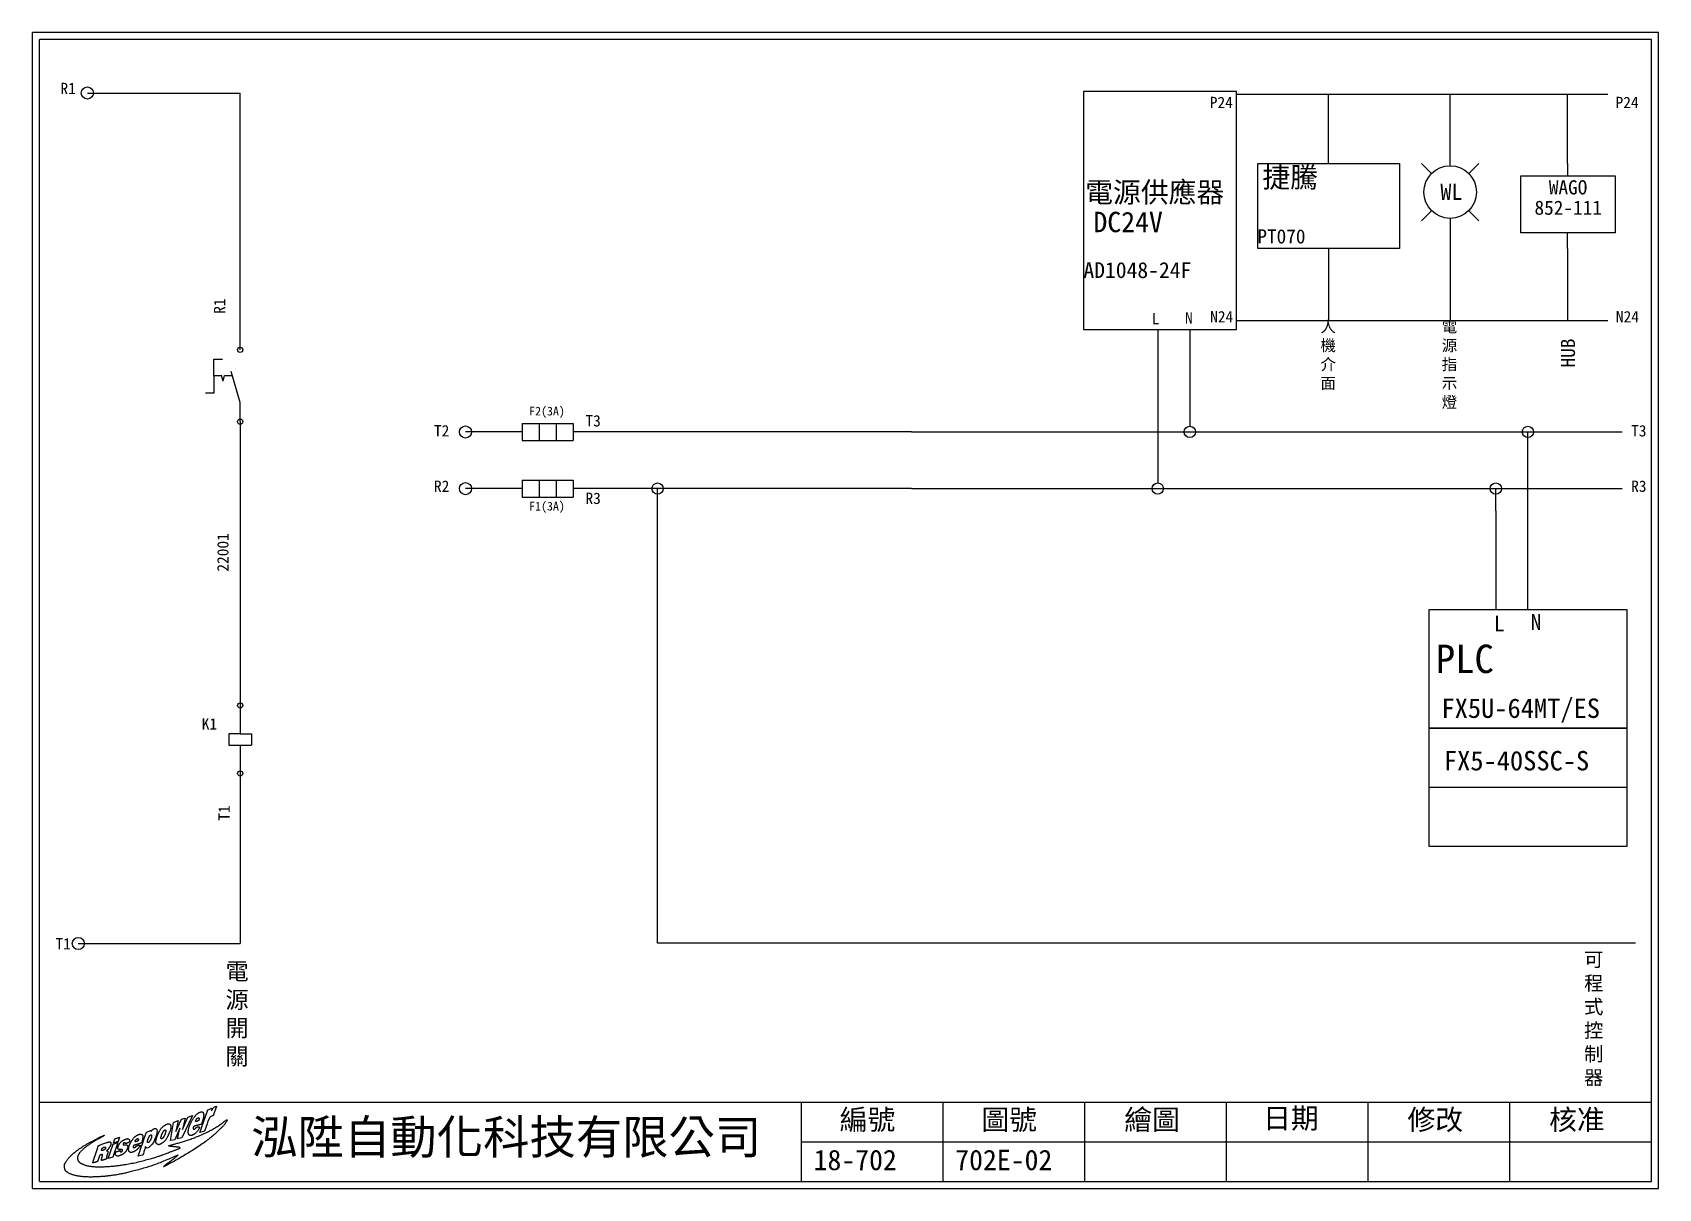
# Model space of a CAD drawing. Extents: x 1092 to 1379, y 1204 to 1408.
import ezdxf
from ezdxf.enums import TextEntityAlignment as Align

# ---------------------------------------------------------------- set-up
doc = ezdxf.new("R2010")
doc.units = 0
doc.layers.get('0').update_dxf_attribs({"linetype": 'CONTINUOUS'})
for name, color, linetype in [('7', 7, 'CONTINUOUS'), ('圖框層', 7, 'CONTINUOUS'), ('標尺寸層', 3, 'CONTINUOUS'), ('輪廓線層', 7, 'CONTINUOUS')]:
    doc.layers.add(name, color=color, linetype=linetype)
doc.styles.add('CNS', font='romanc.shx', dxfattribs={"bigfont": 'chineset.shx'})
doc.styles.add('STSL', font='kaiu.ttf')

msp = doc.modelspace()

# ---------------------------------------------------------------- texts
at = {"color": 0}
msp.add_text('WL', height=2.856, dxfattribs=at).set_placement((1342.2, 1379.58), align=Align.MIDDLE_CENTER)
at = {"layer": '圖框層', "color": 0, "style": 'STSL'}
for s, height, p in [('R1', 2, (1096.68, 1396.81)), ('P24', 2, (1299.55, 1394.34)), ('P24', 2, (1371.17, 1394.34)), ('捷騰', 3.6, (1308.83, 1380.34)), ('電源供應器', 3.6, (1277.56, 1377.7)), ('WAGO', 2.5, (1359.4, 1379.12)), ('852-111', 2.5, (1356.87, 1375.52)), ('DC24V', 3.6, (1279.02, 1372.45)), ('PT070', 2.5, (1307.95, 1370.46)), ('AD1048-24F', 2.8, (1277.25, 1364.36)), ('L', 2, (1289.32, 1356.19)), ('N', 2, (1295.18, 1356.33)), ('N24', 2, (1299.62, 1356.54)), ('N24', 2, (1371.23, 1356.54)), ('F2(3A)', 1.547, (1179.41, 1340.11)), ('T2', 2, (1162.61, 1336.41)), ('T3', 2, (1189.35, 1338.17)), ('T3', 2, (1373.92, 1336.41)), ('R2', 2, (1162.61, 1326.63)), ('R3', 2, (1189.35, 1324.49)), ('R3', 2, (1373.92, 1326.63)), ('F1(3A)', 1.547, (1179.41, 1323.34)), ('L', 2.79, (1349.72, 1302.01)), ('N', 2.79, (1356.19, 1302.27)), ('PLC', 5.018, (1339.44, 1294.66)), ('FX5U-64MT/ES', 3.4277, (1340.45, 1286.74)), ('K1', 2, (1121.62, 1284.69)), ('FX5-40SSC-S', 3.4277, (1340.88, 1277.48)), ('T1', 2, (1095.8, 1245.88)), ('編號', 3.6, (1234.22, 1214.05)), ('圖號', 3.6, (1259.22, 1214.05)), ('繪圖', 3.6, (1284.45, 1214.05)), ('日期', 3.6, (1308.97, 1214.3)), ('修改', 3.6, (1334.45, 1214.05)), ('核准', 3.6, (1359.45, 1214.05)), ('泓陞自動化科技有限公司', 6, (1130.36, 1209.79)), ('18-702', 3.6, (1229.62, 1206.94)), ('702E-02', 3.6, (1254.62, 1206.94))]:
    msp.add_text(s, height=height, dxfattribs=at).set_placement(p)
for s, height, p in [('R1', 2, (1125.76, 1358.03)), ('HUB', 2.5, (1364.02, 1348.58)), ('22001', 2, (1126.35, 1312.54)), ('T1', 2, (1126.58, 1268.61))]:
    msp.add_text(s, height=height, rotation=90, dxfattribs=at).set_placement(p)
at = {"layer": '標尺寸層', "color": 0, "attachment_point": 1, "style": 'CNS'}
for s, insert, char_height, width in [('{\\fDFKai-SB|b0|i0|c136|p65;人機介面}', (1319.09, 1356.8), 2, 4.1392), ('{\\fDFKai-SB|b0|i0|c136|p65;電\\P源指示燈}', (1340.5, 1356.8), 2, 4.1392), ('{\\fDFKai-SB|b0|i0|c136|p65;電源開關}', (1125.81, 1243.52), 3, 5.4243), ('{\\fDFKai-SB|b0|i0|c136|p65;可程式控制器}', (1365.62, 1245.37), 2.5, 5.4243)]:
    msp.add_mtext(s, dxfattribs=dict(at, insert=insert, char_height=char_height, width=width))

# ---------------------------------------------------------------- linework, layer by layer
at = {"color": 0}
for p, q in [((1304.25, 1397.28), (1277.25, 1397.28)), ((1277.25, 1397.28), (1277.25, 1355.28)), ((1304.25, 1355.28), (1304.25, 1397.28)), ((1369.82, 1396.75), (1304.25, 1396.75)), ((1341.99, 1388.07), (1341.99, 1396.75)), ((1362.7, 1388.07), (1362.7, 1396.75)), ((1341.99, 1384.17), (1341.99, 1388.07)), ((1308.02, 1384.57), (1333.02, 1384.57)), ((1308.02, 1369.57), (1308.02, 1384.57)), ((1333.02, 1384.57), (1333.02, 1369.57)), ((1338.71, 1382.81), (1336.95, 1384.58)), ((1345.28, 1382.81), (1347.04, 1384.58)), ((1354.43, 1382.37), (1371.12, 1382.37)), ((1354.43, 1372.35), (1354.43, 1382.37)), ((1371.12, 1382.37), (1371.12, 1372.35)), ((1338.71, 1376.24), (1336.95, 1374.48)), ((1341.99, 1374.89), (1341.99, 1370.94)), ((1345.28, 1376.24), (1347.04, 1374.48)), ((1371.12, 1372.35), (1354.43, 1372.35)), ((1128.42, 1351.69), (1128.42, 1369.42)), ((1333.02, 1369.57), (1308.02, 1369.57)), ((1341.99, 1370.94), (1341.99, 1356.8)), ((1277.25, 1355.28), (1300.25, 1355.28)), ((1290.36, 1355.28), (1290.36, 1328.2)), ((1296.03, 1355.28), (1296.03, 1338.2)), ((1300.25, 1355.28), (1304.25, 1355.28)), ((1369.82, 1356.8), (1304.25, 1356.8)), ((1123.77, 1347.05), (1123.77, 1350.05)), ((1123.77, 1350.05), (1125.27, 1350.05)), ((1123.77, 1347.05), (1123.77, 1344.05)), ((1125.38, 1346.17), (1125.11, 1347.17)), ((1125.38, 1346.17), (1125.65, 1347.17)), ((1123.77, 1344.05), (1122.27, 1344.05)), ((1128.42, 1339.02), (1128.42, 1342.41)), ((1246.92, 1337.2), (1372.36, 1337.2)), ((1355.72, 1305.87), (1355.72, 1337.2)), ((1246.92, 1327.2), (1372.36, 1327.2)), ((1338.3, 1305.87), (1373.15, 1305.87)), ((1338.3, 1284.96), (1338.3, 1305.87)), ((1373.15, 1305.87), (1373.15, 1284.96)), ((1373.15, 1284.96), (1338.3, 1284.96)), ((1338.3, 1284.96), (1373.15, 1284.96)), ((1338.3, 1264.05), (1338.3, 1284.96)), ((1373.15, 1284.96), (1373.15, 1264.05)), ((1373.15, 1264.05), (1338.3, 1264.05))]:
    msp.add_line(p, q, dxfattribs=at)
for centre, radius in [((1101.43, 1397.01), 1.07), ((1341.99, 1379.53), 4.64), ((1168.19, 1337.2), 1.07), ((1296.03, 1337.2), 1), ((1168.19, 1327.2), 1.07), ((1290.36, 1327.2), 1), ((1099.84, 1246.94), 1.07)]:
    msp.add_circle(centre, radius, dxfattribs=at)
at = {"layer": '7', "color": 0}
for p, q in [((1123.77, 1347.17), (1125.11, 1347.17)), ((1125.65, 1347.17), (1126.99, 1347.17))]:
    msp.add_line(p, q, dxfattribs=at)
for centre in [(1128.42, 1351.69), (1128.42, 1339.02), (1128.42, 1288.94), (1128.42, 1276.94)]:
    msp.add_circle(centre, 0.464, dxfattribs=at)
at = {"layer": '圖框層', "color": 0}
for p, q in [((1378.75, 1407.68), (1091.75, 1407.68)), ((1091.75, 1203.71), (1091.75, 1407.68)), ((1377.5, 1406.43), (1093, 1406.43)), ((1093, 1204.96), (1093, 1406.43)), ((1377.5, 1204.96), (1377.5, 1406.43)), ((1378.75, 1203.71), (1378.75, 1407.68)), ((1093, 1218.96), (1377.5, 1218.96)), ((1227.5, 1204.96), (1227.5, 1218.96)), ((1252.5, 1204.96), (1252.5, 1218.96)), ((1277.5, 1204.96), (1277.5, 1218.96)), ((1302.5, 1204.96), (1302.5, 1218.96)), ((1327.5, 1204.96), (1327.5, 1218.96)), ((1352.5, 1204.96), (1352.5, 1218.96)), ((1227.5, 1211.96), (1377.5, 1211.96)), ((1091.75, 1203.71), (1378.75, 1203.71)), ((1093, 1204.96), (1377.5, 1204.96))]:
    msp.add_line(p, q, dxfattribs=at)
at = {"layer": '標尺寸層', "color": 0}
for p, q in [((1101.43, 1397.01), (1128.42, 1397.01)), ((1128.42, 1369.42), (1128.42, 1397.01)), ((1320.52, 1384.57), (1320.52, 1396.75)), ((1362.7, 1384.57), (1362.7, 1396.75)), ((1362.7, 1384.57), (1362.7, 1382.37)), ((1362.7, 1369.57), (1362.7, 1372.35)), ((1320.52, 1369.57), (1320.52, 1356.8)), ((1362.7, 1369.57), (1362.7, 1356.8)), ((1128.42, 1342.41), (1126.81, 1347.87)), ((1128.42, 1339.02), (1128.42, 1339.02)), ((1128.42, 1339.02), (1128.42, 1318.94)), ((1178.19, 1338.7), (1178.19, 1335.7)), ((1178.19, 1338.7), (1181.19, 1338.7)), ((1178.19, 1338.7), (1178.19, 1337.2)), ((1181.19, 1338.7), (1184.19, 1338.7)), ((1181.19, 1338.7), (1181.19, 1335.7)), ((1184.19, 1338.7), (1187.19, 1338.7)), ((1184.19, 1338.7), (1184.19, 1335.7)), ((1187.19, 1338.7), (1187.19, 1335.7)), ((1187.19, 1338.7), (1187.19, 1337.2)), ((1178.19, 1337.2), (1168.19, 1337.2)), ((1178.19, 1335.7), (1187.19, 1335.7)), ((1205.89, 1337.2), (1187.19, 1337.2)), ((1215.13, 1337.2), (1205.89, 1337.2)), ((1237.09, 1337.2), (1215.13, 1337.2)), ((1246.92, 1337.2), (1237.09, 1337.2)), ((1178.19, 1327.2), (1168.19, 1327.2)), ((1178.19, 1328.7), (1178.19, 1325.7)), ((1178.19, 1328.7), (1181.19, 1328.7)), ((1178.19, 1328.7), (1178.19, 1327.2)), ((1181.19, 1328.7), (1184.19, 1328.7)), ((1181.19, 1328.7), (1181.19, 1325.7)), ((1184.19, 1328.7), (1187.19, 1328.7)), ((1184.19, 1328.7), (1184.19, 1325.7)), ((1187.19, 1328.7), (1187.19, 1325.7)), ((1187.19, 1328.7), (1187.19, 1327.2)), ((1205.89, 1327.2), (1187.19, 1327.2)), ((1202.09, 1246.99), (1202.09, 1327.2)), ((1215.13, 1327.2), (1205.89, 1327.2)), ((1237.09, 1327.2), (1215.13, 1327.2)), ((1246.92, 1327.2), (1237.09, 1327.2)), ((1350.04, 1323.3), (1350.04, 1327.2)), ((1178.19, 1325.7), (1187.19, 1325.7)), ((1350.04, 1323.3), (1350.04, 1305.86)), ((1128.42, 1318.94), (1128.42, 1288.94)), ((1128.42, 1288.94), (1128.42, 1283.94)), ((1128.42, 1283.94), (1126.42, 1283.94)), ((1126.42, 1283.94), (1126.42, 1281.94)), ((1128.42, 1283.94), (1130.42, 1283.94)), ((1130.42, 1283.94), (1130.42, 1281.94)), ((1126.42, 1281.94), (1128.42, 1281.94)), ((1128.42, 1281.94), (1130.42, 1281.94)), ((1128.42, 1281.94), (1128.42, 1276.94)), ((1128.42, 1276.94), (1128.42, 1246.94)), ((1338.3, 1274.5), (1373.15, 1274.5)), ((1099.84, 1246.94), (1128.42, 1246.94)), ((1237.09, 1246.99), (1202.09, 1246.99)), ((1256.48, 1246.99), (1237.09, 1246.99)), ((1237.09, 1246.99), (1237.09, 1246.99)), ((1374.7, 1246.99), (1256.48, 1246.99))]:
    msp.add_line(p, q, dxfattribs=at)
for centre in [(1355.72, 1337.2), (1202.09, 1327.2), (1350.04, 1327.2)]:
    msp.add_circle(centre, 1, dxfattribs=at)
at = {"layer": '輪廓線層', "color": 0}
for points in [[(1121.7, 1215.44), (1121.69, 1215.4), (1121.67, 1215.35), (1121.66, 1215.31), (1121.65, 1215.27), (1121.63, 1215.23), (1121.62, 1215.2), (1121.61, 1215.17), (1121.6, 1215.14), (1121.59, 1215.12), (1121.57, 1215.1), (1121.56, 1215.08), (1121.55, 1215.07), (1121.53, 1215.05), (1121.52, 1215.04), (1121.5, 1215.03), (1121.47, 1215.02), (1121.45, 1215.01), (1121.42, 1215.01), (1121.39, 1215), (1121.35, 1214.99), (1121.31, 1214.98), (1121.27, 1214.97), (1121.22, 1214.96), (1121.17, 1214.95), (1121.11, 1214.93), (1121.05, 1214.91), (1120.99, 1214.9), (1120.92, 1214.88), (1120.85, 1214.86), (1120.79, 1214.84), (1120.72, 1214.82), (1120.66, 1214.8), (1120.6, 1214.78), (1120.55, 1214.77), (1120.5, 1214.75), (1120.46, 1214.74), (1120.41, 1214.72), (1120.38, 1214.71), (1120.34, 1214.7), (1120.31, 1214.69), (1120.29, 1214.68), (1120.26, 1214.67), (1120.25, 1214.66), (1120.23, 1214.65), (1120.21, 1214.64), (1120.2, 1214.63), (1120.19, 1214.61), (1120.18, 1214.6), (1120.17, 1214.58), (1120.16, 1214.56), (1120.15, 1214.54), (1120.14, 1214.51), (1120.13, 1214.49), (1120.13, 1214.46), (1120.12, 1214.44), (1120.11, 1214.41), (1120.11, 1214.39), (1120.11, 1214.37), (1120.11, 1214.35), (1120.1, 1214.32), (1120.11, 1214.31), (1120.11, 1214.29), (1120.11, 1214.27), (1120.11, 1214.25), (1120.12, 1214.24), (1120.12, 1214.22), (1120.13, 1214.21), (1120.14, 1214.2), (1120.15, 1214.19), (1120.16, 1214.18), (1120.17, 1214.17), (1120.19, 1214.17), (1120.2, 1214.16), (1120.22, 1214.16), (1120.23, 1214.16), (1120.25, 1214.16), (1120.27, 1214.16), (1120.29, 1214.16), (1120.31, 1214.17), (1120.33, 1214.17), (1120.35, 1214.18), (1120.37, 1214.19), (1120.39, 1214.2), (1120.41, 1214.21), (1120.43, 1214.22), (1120.45, 1214.24), (1120.47, 1214.25), (1120.49, 1214.27), (1120.5, 1214.28), (1120.52, 1214.3), (1120.54, 1214.32), (1120.56, 1214.34), (1120.58, 1214.36), (1120.59, 1214.38), (1120.61, 1214.4), (1120.62, 1214.42), (1120.63, 1214.43), (1120.65, 1214.45), (1120.66, 1214.47), (1120.68, 1214.48), (1120.7, 1214.5), (1120.72, 1214.52), (1120.76, 1214.53), (1120.8, 1214.55), (1120.86, 1214.56), (1120.92, 1214.58), (1120.98, 1214.59), (1121.04, 1214.59), (1121.1, 1214.59), (1121.15, 1214.58), (1121.18, 1214.55), (1121.2, 1214.51), (1121.2, 1214.45), (1121.18, 1214.38), (1121.15, 1214.3), (1121.1, 1214.21), (1121.05, 1214.11), (1120.99, 1214.02), (1120.92, 1213.92), (1120.86, 1213.84), (1120.8, 1213.75), (1120.73, 1213.68), (1120.67, 1213.61), (1120.62, 1213.56), (1120.56, 1213.5), (1120.51, 1213.45), (1120.46, 1213.41), (1120.42, 1213.37), (1120.37, 1213.34), (1120.33, 1213.31), (1120.29, 1213.28), (1120.26, 1213.26), (1120.22, 1213.24), (1120.19, 1213.22), (1120.16, 1213.2), (1120.13, 1213.19), (1120.1, 1213.17), (1120.07, 1213.16), (1120.04, 1213.15), (1120.01, 1213.13), (1119.99, 1213.12), (1119.96, 1213.11), (1119.94, 1213.1), (1119.91, 1213.09), (1119.89, 1213.08), (1119.87, 1213.08), (1119.84, 1213.07), (1119.82, 1213.07), (1119.8, 1213.06), (1119.77, 1213.06), (1119.75, 1213.06), (1119.72, 1213.06), (1119.69, 1213.06), (1119.66, 1213.06), (1119.63, 1213.07), (1119.6, 1213.07), (1119.57, 1213.08), (1119.54, 1213.09), (1119.51, 1213.09), (1119.49, 1213.1), (1119.46, 1213.11), (1119.44, 1213.13), (1119.42, 1213.14), (1119.4, 1213.16), (1119.38, 1213.18), (1119.37, 1213.2), (1119.35, 1213.22), (1119.34, 1213.25), (1119.32, 1213.28), (1119.31, 1213.31), (1119.3, 1213.34), (1119.29, 1213.38), (1119.28, 1213.41), (1119.27, 1213.45), (1119.26, 1213.49), (1119.25, 1213.53), (1119.25, 1213.58), (1119.24, 1213.62), (1119.24, 1213.67), (1119.24, 1213.71), (1119.24, 1213.76), (1119.24, 1213.81), (1119.25, 1213.86), (1119.25, 1213.91), (1119.26, 1213.96), (1119.27, 1214.02), (1119.28, 1214.08), (1119.29, 1214.14), (1119.31, 1214.2), (1119.32, 1214.27), (1119.34, 1214.34), (1119.37, 1214.42), (1119.39, 1214.5), (1119.42, 1214.59), (1119.45, 1214.68), (1119.48, 1214.77), (1119.52, 1214.87), (1119.56, 1214.97), (1119.6, 1215.06), (1119.64, 1215.16), (1119.68, 1215.26), (1119.73, 1215.36), (1119.77, 1215.46), (1119.82, 1215.55), (1119.87, 1215.65), (1119.93, 1215.74), (1119.98, 1215.84), (1120.04, 1215.93), (1120.1, 1216.02), (1120.16, 1216.11), (1120.22, 1216.19), (1120.28, 1216.27), (1120.33, 1216.35), (1120.39, 1216.42), (1120.45, 1216.49), (1120.5, 1216.55), (1120.54, 1216.6), (1120.59, 1216.65), (1120.63, 1216.7), (1120.66, 1216.74), (1120.7, 1216.77), (1120.74, 1216.81), (1120.77, 1216.84), (1120.81, 1216.87), (1120.85, 1216.9), (1120.89, 1216.93), (1120.93, 1216.96), (1120.97, 1216.99), (1121.01, 1217.01), (1121.06, 1217.04), (1121.1, 1217.07), (1121.14, 1217.09), (1121.18, 1217.11), (1121.21, 1217.13), (1121.25, 1217.15), (1121.29, 1217.16), (1121.32, 1217.18), (1121.36, 1217.19), (1121.39, 1217.2), (1121.43, 1217.21), (1121.46, 1217.22), (1121.49, 1217.22), (1121.52, 1217.23), (1121.55, 1217.23), (1121.58, 1217.23), (1121.61, 1217.23), (1121.63, 1217.23), (1121.66, 1217.22), (1121.68, 1217.22), (1121.7, 1217.21), (1121.73, 1217.21), (1121.75, 1217.2), (1121.77, 1217.19), (1121.79, 1217.18), (1121.81, 1217.16), (1121.82, 1217.15), (1121.84, 1217.13), (1121.86, 1217.11), (1121.87, 1217.09), (1121.89, 1217.07), (1121.9, 1217.05), (1121.91, 1217.02), (1121.92, 1216.99), (1121.93, 1216.97), (1121.94, 1216.94), (1121.95, 1216.91), (1121.96, 1216.87), (1121.96, 1216.84), (1121.96, 1216.8), (1121.97, 1216.77), (1121.97, 1216.73), (1121.97, 1216.68), (1121.97, 1216.64), (1121.97, 1216.6), (1121.96, 1216.55), (1121.96, 1216.5), (1121.96, 1216.45), (1121.95, 1216.4), (1121.94, 1216.35), (1121.94, 1216.3), (1121.93, 1216.25), (1121.92, 1216.2), (1121.91, 1216.15), (1121.9, 1216.1), (1121.88, 1216.05), (1121.87, 1216), (1121.86, 1215.94), (1121.84, 1215.89), (1121.82, 1215.83), (1121.81, 1215.77), (1121.79, 1215.72), (1121.77, 1215.66), (1121.75, 1215.6), (1121.74, 1215.55), (1121.72, 1215.5)], [(1122.91, 1216.01), (1122.72, 1215.58), (1122.58, 1215.12), (1122.14, 1213.82), (1121.29, 1213.59), (1122.7, 1217.58), (1123.48, 1217.87), (1123.36, 1217.41), (1123.6, 1217.85), (1123.9, 1218.1), (1124.21, 1218.24), (1123.62, 1216.55), (1123.49, 1216.5), (1123.34, 1216.47), (1123.13, 1216.33)], [(1116.35, 1209.13), (1116.08, 1209.02), (1115.79, 1208.89), (1115.49, 1208.77), (1115.18, 1208.64), (1114.86, 1208.51), (1114.55, 1208.38), (1114.26, 1208.26), (1113.98, 1208.15), (1113.73, 1208.05), (1113.49, 1207.96), (1113.27, 1207.88), (1113.05, 1207.8), (1112.84, 1207.73), (1112.63, 1207.66), (1112.4, 1207.59), (1112.16, 1207.51), (1111.91, 1207.43), (1111.63, 1207.35), (1111.35, 1207.27), (1111.05, 1207.19), (1110.76, 1207.1), (1110.47, 1207.02), (1110.18, 1206.95), (1109.91, 1206.87), (1109.66, 1206.8), (1109.41, 1206.74), (1109.19, 1206.68), (1108.97, 1206.63), (1108.76, 1206.58), (1108.56, 1206.53), (1108.36, 1206.49), (1108.17, 1206.44), (1107.98, 1206.4), (1107.8, 1206.36), (1107.61, 1206.32), (1107.43, 1206.28), (1107.24, 1206.25), (1107.06, 1206.21), (1106.88, 1206.18), (1106.69, 1206.14), (1106.51, 1206.11), (1106.33, 1206.08), (1106.15, 1206.06), (1105.97, 1206.03), (1105.79, 1206), (1105.62, 1205.98), (1105.44, 1205.96), (1105.28, 1205.94), (1105.11, 1205.92), (1104.96, 1205.9), (1104.8, 1205.88), (1104.64, 1205.87), (1104.49, 1205.85), (1104.33, 1205.84), (1104.17, 1205.82), (1104, 1205.81), (1103.83, 1205.8), (1103.66, 1205.79), (1103.49, 1205.78), (1103.31, 1205.77), (1103.13, 1205.76), (1102.96, 1205.75), (1102.79, 1205.75), (1102.62, 1205.74), (1102.46, 1205.74), (1102.3, 1205.73), (1102.15, 1205.73), (1102, 1205.73), (1101.86, 1205.73), (1101.73, 1205.73), (1101.6, 1205.74), (1101.47, 1205.74), (1101.35, 1205.74), (1101.23, 1205.75), (1101.11, 1205.76), (1101, 1205.77), (1100.88, 1205.77), (1100.77, 1205.78), (1100.65, 1205.79), (1100.53, 1205.81), (1100.41, 1205.82), (1100.29, 1205.83), (1100.16, 1205.85), (1100.04, 1205.87), (1099.9, 1205.88), (1099.77, 1205.91), (1099.63, 1205.93), (1099.5, 1205.96), (1099.36, 1205.99), (1099.22, 1206.02), (1099.08, 1206.06), (1098.95, 1206.1), (1098.81, 1206.14), (1098.68, 1206.18), (1098.56, 1206.22), (1098.45, 1206.27), (1098.34, 1206.32), (1098.24, 1206.36), (1098.15, 1206.41), (1098.06, 1206.46), (1097.98, 1206.51), (1097.91, 1206.56), (1097.85, 1206.6), (1097.79, 1206.65), (1097.74, 1206.69), (1097.7, 1206.73), (1097.66, 1206.77), (1097.62, 1206.81), (1097.59, 1206.85), (1097.57, 1206.89), (1097.54, 1206.92), (1097.52, 1206.96), (1097.51, 1206.99), (1097.49, 1207.03), (1097.48, 1207.06), (1097.47, 1207.09), (1097.45, 1207.12), (1097.45, 1207.15), (1097.44, 1207.18), (1097.43, 1207.22), (1097.43, 1207.25), (1097.42, 1207.28), (1097.42, 1207.31), (1097.41, 1207.35), (1097.41, 1207.38), (1097.4, 1207.42), (1097.4, 1207.45), (1097.4, 1207.49), (1097.39, 1207.52), (1097.39, 1207.56), (1097.38, 1207.6), (1097.38, 1207.64), (1097.38, 1207.68), (1097.37, 1207.72), (1097.37, 1207.76), (1097.37, 1207.8), (1097.38, 1207.83), (1097.38, 1207.87), (1097.39, 1207.91), (1097.4, 1207.95), (1097.42, 1207.99), (1097.44, 1208.03), (1097.46, 1208.08), (1097.48, 1208.13), (1097.51, 1208.19), (1097.55, 1208.26), (1097.59, 1208.32), (1097.63, 1208.4), (1097.68, 1208.47), (1097.73, 1208.55), (1097.79, 1208.63), (1097.85, 1208.72), (1097.92, 1208.81), (1097.99, 1208.9), (1098.07, 1208.99), (1098.15, 1209.09), (1098.24, 1209.19), (1098.33, 1209.29), (1098.43, 1209.39), (1098.53, 1209.49), (1098.65, 1209.6), (1098.76, 1209.71), (1098.88, 1209.81), (1099.01, 1209.92), (1099.14, 1210.03), (1099.27, 1210.14), (1099.41, 1210.24), (1099.54, 1210.35), (1099.67, 1210.45), (1099.81, 1210.55), (1099.94, 1210.64), (1100.07, 1210.74), (1100.21, 1210.83), (1100.34, 1210.91), (1100.46, 1211), (1100.59, 1211.08), (1100.71, 1211.15), (1100.83, 1211.23), (1100.95, 1211.3), (1101.07, 1211.37), (1101.18, 1211.43), (1101.29, 1211.5), (1101.4, 1211.56), (1101.51, 1211.62), (1101.61, 1211.68), (1101.72, 1211.74), (1101.83, 1211.8), (1101.94, 1211.86), (1102.07, 1211.93), (1102.2, 1212), (1102.35, 1212.08), (1102.52, 1212.17), (1102.7, 1212.27), (1102.9, 1212.38), (1103.1, 1212.48), (1103.31, 1212.59), (1103.51, 1212.7), (1103.7, 1212.8), (1103.88, 1212.88), (1104.03, 1212.96), (1104.16, 1213.01), (1104.26, 1213.06), (1104.33, 1213.08), (1104.38, 1213.1), (1104.41, 1213.1), (1104.42, 1213.09), (1104.42, 1213.08), (1104.4, 1213.05), (1104.36, 1213.03), (1104.32, 1212.99), (1104.26, 1212.96), (1104.19, 1212.91), (1104.11, 1212.87), (1104.03, 1212.82), (1103.93, 1212.77), (1103.83, 1212.71), (1103.73, 1212.65), (1103.62, 1212.59), (1103.5, 1212.53), (1103.38, 1212.47), (1103.26, 1212.4), (1103.13, 1212.33), (1103.01, 1212.26), (1102.88, 1212.18), (1102.75, 1212.11), (1102.62, 1212.03), (1102.49, 1211.95), (1102.36, 1211.87), (1102.23, 1211.79), (1102.1, 1211.71), (1101.97, 1211.62), (1101.85, 1211.54), (1101.73, 1211.46), (1101.61, 1211.38), (1101.49, 1211.3), (1101.38, 1211.21), (1101.27, 1211.13), (1101.16, 1211.05), (1101.05, 1210.96), (1100.95, 1210.88), (1100.84, 1210.79), (1100.74, 1210.71), (1100.65, 1210.62), (1100.56, 1210.53), (1100.47, 1210.44), (1100.38, 1210.36), (1100.31, 1210.28), (1100.23, 1210.2), (1100.17, 1210.13), (1100.11, 1210.05), (1100.05, 1209.98), (1100, 1209.92), (1099.96, 1209.85), (1099.91, 1209.79), (1099.88, 1209.72), (1099.85, 1209.66), (1099.82, 1209.6), (1099.79, 1209.53), (1099.77, 1209.47), (1099.75, 1209.41), (1099.74, 1209.35), (1099.72, 1209.29), (1099.71, 1209.23), (1099.71, 1209.18), (1099.7, 1209.13), (1099.7, 1209.08), (1099.7, 1209.04), (1099.7, 1208.99), (1099.7, 1208.95), (1099.71, 1208.91), (1099.72, 1208.87), (1099.73, 1208.83), (1099.74, 1208.79), (1099.75, 1208.75), (1099.76, 1208.71), (1099.78, 1208.67), (1099.8, 1208.64), (1099.81, 1208.6), (1099.83, 1208.56), (1099.86, 1208.53), (1099.88, 1208.49), (1099.91, 1208.46), (1099.94, 1208.43), (1099.97, 1208.4), (1100, 1208.37), (1100.03, 1208.34), (1100.07, 1208.31), (1100.11, 1208.29), (1100.16, 1208.26), (1100.2, 1208.23), (1100.25, 1208.2), (1100.3, 1208.17), (1100.36, 1208.14), (1100.42, 1208.11), (1100.48, 1208.08), (1100.54, 1208.05), (1100.6, 1208.02), (1100.67, 1207.98), (1100.73, 1207.95), (1100.8, 1207.92), (1100.87, 1207.89), (1100.95, 1207.86), (1101.02, 1207.84), (1101.09, 1207.81), (1101.16, 1207.79), (1101.23, 1207.77), (1101.31, 1207.75), (1101.39, 1207.73), (1101.47, 1207.71), (1101.55, 1207.69), (1101.64, 1207.68), (1101.73, 1207.66), (1101.83, 1207.65), (1101.93, 1207.63), (1102.04, 1207.62), (1102.16, 1207.61), (1102.28, 1207.59), (1102.4, 1207.58), (1102.52, 1207.57), (1102.65, 1207.56), (1102.79, 1207.55), (1102.92, 1207.54), (1103.06, 1207.54), (1103.21, 1207.53), (1103.36, 1207.53), (1103.52, 1207.53), (1103.68, 1207.53), (1103.85, 1207.53), (1104.03, 1207.54), (1104.22, 1207.54), (1104.4, 1207.55), (1104.6, 1207.56), (1104.79, 1207.57), (1104.98, 1207.58), (1105.18, 1207.59), (1105.36, 1207.6), (1105.55, 1207.62), (1105.73, 1207.64), (1105.9, 1207.65), (1106.07, 1207.67), (1106.24, 1207.69), (1106.41, 1207.71), (1106.57, 1207.73), (1106.74, 1207.75), (1106.9, 1207.77), (1107.07, 1207.79), (1107.24, 1207.81), (1107.42, 1207.83), (1107.6, 1207.86), (1107.8, 1207.89), (1108.01, 1207.92), (1108.23, 1207.96), (1108.47, 1208), (1108.72, 1208.05), (1108.98, 1208.09), (1109.25, 1208.15), (1109.53, 1208.2), (1109.81, 1208.26), (1110.1, 1208.32), (1110.39, 1208.39), (1110.67, 1208.45), (1110.95, 1208.52), (1111.22, 1208.59), (1111.49, 1208.66), (1111.76, 1208.74), (1112.01, 1208.81), (1112.26, 1208.88), (1112.5, 1208.95), (1112.73, 1209.01), (1112.94, 1209.08), (1113.15, 1209.14), (1113.34, 1209.2), (1113.52, 1209.25), (1113.69, 1209.3), (1113.84, 1209.35), (1113.98, 1209.4), (1114.11, 1209.44), (1114.23, 1209.47), (1114.33, 1209.51), (1114.44, 1209.55), (1114.55, 1209.58), (1114.66, 1209.62), (1114.77, 1209.67), (1114.9, 1209.71), (1115.05, 1209.77), (1115.2, 1209.83), (1115.36, 1209.89), (1115.53, 1209.95), (1115.7, 1210.02), (1115.87, 1210.09), (1116.03, 1210.15), (1116.19, 1210.21), (1116.33, 1210.26), (1116.47, 1210.31), (1116.59, 1210.36), (1116.71, 1210.41), (1116.83, 1210.45), (1116.94, 1210.49), (1117.04, 1210.53), (1117.15, 1210.57), (1117.26, 1210.61), (1117.37, 1210.65), (1117.47, 1210.69), (1117.56, 1210.73), (1117.65, 1210.77), (1117.72, 1210.8), (1117.77, 1210.83), (1117.8, 1210.86), (1117.81, 1210.89), (1117.81, 1210.91), (1117.78, 1210.93), (1117.74, 1210.94), (1117.68, 1210.96), (1117.62, 1210.97), (1117.55, 1210.98), (1117.47, 1210.99), (1117.4, 1211), (1117.32, 1211.01), (1117.23, 1211.02), (1117.15, 1211.03), (1117.06, 1211.04), (1116.98, 1211.05), (1116.89, 1211.06), (1116.8, 1211.07), (1116.71, 1211.08), (1116.61, 1211.09), (1116.52, 1211.1), (1116.43, 1211.1), (1116.34, 1211.11), (1116.26, 1211.12), (1116.18, 1211.13), (1116.1, 1211.14), (1116.03, 1211.15), (1115.97, 1211.17), (1115.92, 1211.18), (1115.87, 1211.19), (1115.84, 1211.2), (1115.81, 1211.21), (1115.8, 1211.23), (1115.8, 1211.24), (1115.81, 1211.26), (1115.84, 1211.27), (1115.88, 1211.29), (1115.93, 1211.3), (1116, 1211.32), (1116.07, 1211.35), (1116.17, 1211.37), (1116.27, 1211.4), (1116.39, 1211.43), (1116.52, 1211.46), (1116.66, 1211.5), (1116.81, 1211.54), (1116.97, 1211.58), (1117.13, 1211.63), (1117.3, 1211.68), (1117.48, 1211.73), (1117.66, 1211.78), (1117.84, 1211.84), (1118.02, 1211.89), (1118.2, 1211.95), (1118.38, 1212.01), (1118.57, 1212.07), (1118.75, 1212.13), (1118.94, 1212.19), (1119.12, 1212.25), (1119.31, 1212.31), (1119.5, 1212.37), (1119.69, 1212.44), (1119.89, 1212.51), (1120.1, 1212.59), (1120.32, 1212.67), (1120.55, 1212.76), (1120.79, 1212.86), (1121.04, 1212.96), (1121.3, 1213.08), (1121.56, 1213.19), (1121.83, 1213.31), (1122.08, 1213.43), (1122.33, 1213.54), (1122.57, 1213.66), (1122.79, 1213.77), (1123, 1213.87), (1123.2, 1213.97), (1123.39, 1214.07), (1123.57, 1214.17), (1123.74, 1214.27), (1123.91, 1214.36), (1124.08, 1214.46), (1124.25, 1214.57), (1124.41, 1214.67), (1124.58, 1214.78), (1124.74, 1214.88), (1124.9, 1214.99), (1125.05, 1215.1), (1125.2, 1215.21), (1125.34, 1215.31), (1125.48, 1215.41), (1125.61, 1215.51), (1125.72, 1215.6), (1125.83, 1215.68), (1125.92, 1215.75), (1126, 1215.8), (1126.06, 1215.84), (1126.11, 1215.85), (1126.13, 1215.85), (1126.13, 1215.82), (1126.12, 1215.78), (1126.1, 1215.73), (1126.07, 1215.66), (1126.03, 1215.59), (1125.98, 1215.51), (1125.93, 1215.43), (1125.88, 1215.36), (1125.83, 1215.28), (1125.78, 1215.21), (1125.73, 1215.14), (1125.68, 1215.07), (1125.62, 1215), (1125.56, 1214.93), (1125.51, 1214.86), (1125.44, 1214.79), (1125.38, 1214.72), (1125.31, 1214.65), (1125.24, 1214.57), (1125.16, 1214.49), (1125.08, 1214.41), (1124.99, 1214.32), (1124.89, 1214.22), (1124.79, 1214.12), (1124.67, 1214), (1124.55, 1213.88), (1124.42, 1213.76), (1124.29, 1213.63), (1124.15, 1213.5), (1124, 1213.36), (1123.85, 1213.22), (1123.69, 1213.09), (1123.53, 1212.95), (1123.36, 1212.81), (1123.19, 1212.66), (1123, 1212.52), (1122.81, 1212.37), (1122.61, 1212.22), (1122.4, 1212.06), (1122.18, 1211.9), (1121.94, 1211.73), (1121.7, 1211.56), (1121.45, 1211.39), (1121.2, 1211.22), (1120.94, 1211.05), (1120.68, 1210.88), (1120.42, 1210.71), (1120.16, 1210.54), (1119.9, 1210.38), (1119.64, 1210.22), (1119.38, 1210.06), (1119.12, 1209.9), (1118.85, 1209.74), (1118.59, 1209.58), (1118.32, 1209.43), (1118.06, 1209.27), (1117.79, 1209.12), (1117.53, 1208.97), (1117.27, 1208.82), (1117.03, 1208.68), (1116.79, 1208.55), (1116.57, 1208.43), (1116.36, 1208.31), (1116.18, 1208.21), (1116.01, 1208.12), (1115.86, 1208.04), (1115.72, 1207.97), (1115.59, 1207.9), (1115.48, 1207.84), (1115.38, 1207.79), (1115.28, 1207.74), (1115.2, 1207.7), (1115.12, 1207.66), (1115.05, 1207.63), (1114.99, 1207.6), (1114.95, 1207.58), (1114.92, 1207.58), (1114.9, 1207.58), (1114.91, 1207.6), (1114.93, 1207.63), (1114.97, 1207.67), (1115.03, 1207.73), (1115.11, 1207.79), (1115.2, 1207.87), (1115.3, 1207.95), (1115.42, 1208.05), (1115.56, 1208.15), (1115.7, 1208.26), (1115.85, 1208.37), (1116.01, 1208.49), (1116.17, 1208.61), (1116.33, 1208.73), (1116.49, 1208.85), (1116.65, 1208.97), (1116.8, 1209.08), (1116.95, 1209.18), (1117.08, 1209.28), (1117.2, 1209.37), (1117.29, 1209.45), (1117.37, 1209.51), (1117.43, 1209.56), (1117.46, 1209.6), (1117.46, 1209.61), (1117.42, 1209.61), (1117.36, 1209.59), (1117.27, 1209.55), (1117.14, 1209.49), (1116.99, 1209.42), (1116.8, 1209.34), (1116.59, 1209.24)], [(1113.08, 1211.85), (1112.82, 1211.47), (1112.5, 1211.16), (1112.28, 1210.95), (1112.15, 1210.88), (1111.98, 1210.83), (1111.85, 1210.87), (1111.73, 1210.91), (1111.71, 1211.04), (1111.7, 1211.1), (1111.65, 1210.94), (1111.62, 1210.75), (1111.51, 1210.5), (1111.4, 1210.15), (1111.32, 1209.84), (1111.25, 1209.69), (1111.2, 1209.6), (1110.89, 1209.53), (1110.41, 1209.42), (1110.52, 1209.75), (1110.66, 1210.14), (1110.69, 1210.26), (1110.83, 1210.67), (1111.02, 1211.16), (1111.15, 1211.61), (1111.41, 1212.33), (1111.64, 1213), (1111.85, 1213.64), (1112.62, 1213.95), (1112.62, 1213.75), (1112.75, 1213.94), (1113.04, 1214.15), (1113.3, 1214.27), (1113.51, 1214.28), (1113.62, 1214.2), (1113.71, 1214.09), (1113.73, 1213.87), (1113.71, 1213.6), (1113.69, 1213.38), (1113.6, 1213.12), (1113.5, 1212.85), (1113.4, 1212.61), (1113.26, 1212.23)], [(1114, 1211.44), (1113.97, 1211.44), (1113.94, 1211.45), (1113.91, 1211.45), (1113.88, 1211.46), (1113.86, 1211.47), (1113.83, 1211.48), (1113.81, 1211.5), (1113.78, 1211.51), (1113.76, 1211.52), (1113.74, 1211.54), (1113.71, 1211.56), (1113.69, 1211.58), (1113.67, 1211.59), (1113.65, 1211.61), (1113.64, 1211.63), (1113.62, 1211.66), (1113.61, 1211.68), (1113.59, 1211.7), (1113.58, 1211.73), (1113.57, 1211.75), (1113.56, 1211.78), (1113.56, 1211.81), (1113.55, 1211.84), (1113.54, 1211.86), (1113.54, 1211.9), (1113.54, 1211.93), (1113.53, 1211.96), (1113.53, 1211.99), (1113.53, 1212.03), (1113.53, 1212.06), (1113.53, 1212.1), (1113.54, 1212.13), (1113.54, 1212.17), (1113.55, 1212.21), (1113.55, 1212.24), (1113.56, 1212.28), (1113.57, 1212.32), (1113.58, 1212.36), (1113.59, 1212.4), (1113.6, 1212.44), (1113.61, 1212.49), (1113.62, 1212.53), (1113.63, 1212.57), (1113.64, 1212.61), (1113.65, 1212.65), (1113.66, 1212.69), (1113.68, 1212.73), (1113.69, 1212.77), (1113.7, 1212.81), (1113.72, 1212.84), (1113.73, 1212.88), (1113.74, 1212.91), (1113.76, 1212.95), (1113.78, 1212.99), (1113.79, 1213.03), (1113.81, 1213.07), (1113.83, 1213.12), (1113.85, 1213.17), (1113.87, 1213.22), (1113.89, 1213.28), (1113.92, 1213.34), (1113.94, 1213.4), (1113.97, 1213.47), (1114.01, 1213.54), (1114.04, 1213.61), (1114.08, 1213.69), (1114.13, 1213.76), (1114.17, 1213.84), (1114.22, 1213.92), (1114.26, 1213.99), (1114.31, 1214.07), (1114.36, 1214.14), (1114.41, 1214.21), (1114.46, 1214.27), (1114.5, 1214.33), (1114.55, 1214.39), (1114.6, 1214.44), (1114.64, 1214.49), (1114.69, 1214.54), (1114.73, 1214.59), (1114.78, 1214.63), (1114.82, 1214.66), (1114.86, 1214.7), (1114.9, 1214.73), (1114.94, 1214.76), (1114.98, 1214.79), (1115.02, 1214.82), (1115.06, 1214.84), (1115.1, 1214.87), (1115.14, 1214.89), (1115.18, 1214.91), (1115.23, 1214.93), (1115.26, 1214.95), (1115.3, 1214.97), (1115.34, 1214.99), (1115.37, 1215), (1115.4, 1215.02), (1115.43, 1215.03), (1115.45, 1215.04), (1115.47, 1215.05), (1115.49, 1215.06), (1115.52, 1215.07), (1115.54, 1215.08), (1115.56, 1215.09), (1115.59, 1215.1), (1115.61, 1215.1), (1115.64, 1215.11), (1115.67, 1215.12), (1115.7, 1215.12), (1115.72, 1215.12), (1115.75, 1215.13), (1115.78, 1215.13), (1115.81, 1215.12), (1115.83, 1215.12), (1115.86, 1215.12), (1115.88, 1215.11), (1115.9, 1215.1), (1115.93, 1215.09), (1115.95, 1215.08), (1115.97, 1215.06), (1116, 1215.05), (1116.02, 1215.03), (1116.04, 1215), (1116.06, 1214.98), (1116.08, 1214.95), (1116.1, 1214.92), (1116.12, 1214.88), (1116.13, 1214.84), (1116.14, 1214.81), (1116.15, 1214.76), (1116.16, 1214.72), (1116.16, 1214.67), (1116.17, 1214.62), (1116.17, 1214.57), (1116.17, 1214.51), (1116.17, 1214.46), (1116.16, 1214.4), (1116.16, 1214.34), (1116.15, 1214.28), (1116.14, 1214.22), (1116.13, 1214.15), (1116.12, 1214.09), (1116.1, 1214.03), (1116.09, 1213.97), (1116.07, 1213.92), (1116.05, 1213.86), (1116.03, 1213.81), (1116, 1213.75), (1115.98, 1213.7), (1115.95, 1213.65), (1115.93, 1213.59), (1115.9, 1213.54), (1115.88, 1213.49), (1115.85, 1213.43), (1115.83, 1213.38), (1115.8, 1213.33), (1115.77, 1213.27), (1115.75, 1213.21), (1115.72, 1213.15), (1115.69, 1213.09), (1115.67, 1213.02), (1115.64, 1212.96), (1115.6, 1212.89), (1115.57, 1212.82), (1115.54, 1212.75), (1115.5, 1212.68), (1115.46, 1212.6), (1115.42, 1212.53), (1115.37, 1212.46), (1115.32, 1212.39), (1115.27, 1212.31), (1115.22, 1212.24), (1115.16, 1212.18), (1115.11, 1212.11), (1115.05, 1212.05), (1115, 1212), (1114.94, 1211.94), (1114.89, 1211.9), (1114.83, 1211.85), (1114.78, 1211.81), (1114.73, 1211.78), (1114.68, 1211.74), (1114.63, 1211.71), (1114.59, 1211.68), (1114.55, 1211.66), (1114.51, 1211.63), (1114.47, 1211.6), (1114.43, 1211.58), (1114.4, 1211.56), (1114.36, 1211.54), (1114.33, 1211.52), (1114.29, 1211.51), (1114.25, 1211.49), (1114.22, 1211.48), (1114.18, 1211.47), (1114.14, 1211.46), (1114.11, 1211.45), (1114.07, 1211.44), (1114.04, 1211.44)], [(1114.71, 1213.51), (1114.73, 1213.54), (1114.75, 1213.58), (1114.77, 1213.62), (1114.79, 1213.66), (1114.81, 1213.69), (1114.83, 1213.73), (1114.86, 1213.77), (1114.88, 1213.8), (1114.9, 1213.83), (1114.92, 1213.87), (1114.94, 1213.89), (1114.97, 1213.92), (1114.99, 1213.95), (1115.01, 1213.97), (1115.04, 1213.99), (1115.06, 1214), (1115.09, 1214.01), (1115.11, 1214.02), (1115.13, 1214.03), (1115.16, 1214.04), (1115.18, 1214.04), (1115.2, 1214.04), (1115.21, 1214.03), (1115.23, 1214.03), (1115.25, 1214.02), (1115.26, 1214.01), (1115.27, 1214), (1115.28, 1213.98), (1115.28, 1213.97), (1115.29, 1213.95), (1115.29, 1213.93), (1115.29, 1213.91), (1115.29, 1213.89), (1115.29, 1213.87), (1115.29, 1213.85), (1115.29, 1213.82), (1115.28, 1213.8), (1115.28, 1213.77), (1115.27, 1213.74), (1115.26, 1213.71), (1115.25, 1213.68), (1115.24, 1213.65), (1115.23, 1213.62), (1115.22, 1213.58), (1115.21, 1213.55), (1115.2, 1213.52), (1115.19, 1213.48), (1115.18, 1213.45), (1115.17, 1213.42), (1115.16, 1213.39), (1115.15, 1213.35), (1115.14, 1213.32), (1115.13, 1213.29), (1115.12, 1213.26), (1115.11, 1213.23), (1115.09, 1213.19), (1115.08, 1213.16), (1115.07, 1213.13), (1115.05, 1213.1), (1115.04, 1213.07), (1115.03, 1213.04), (1115.01, 1213.01), (1115, 1212.98), (1114.98, 1212.95), (1114.97, 1212.92), (1114.95, 1212.89), (1114.94, 1212.87), (1114.93, 1212.84), (1114.91, 1212.82), (1114.9, 1212.79), (1114.89, 1212.77), (1114.87, 1212.75), (1114.86, 1212.73), (1114.84, 1212.71), (1114.83, 1212.69), (1114.82, 1212.67), (1114.8, 1212.65), (1114.79, 1212.64), (1114.77, 1212.62), (1114.76, 1212.6), (1114.74, 1212.59), (1114.73, 1212.57), (1114.71, 1212.56), (1114.7, 1212.54), (1114.68, 1212.53), (1114.66, 1212.52), (1114.64, 1212.51), (1114.63, 1212.5), (1114.61, 1212.49), (1114.59, 1212.48), (1114.57, 1212.48), (1114.56, 1212.48), (1114.54, 1212.47), (1114.52, 1212.48), (1114.51, 1212.48), (1114.5, 1212.48), (1114.48, 1212.49), (1114.47, 1212.5), (1114.46, 1212.51), (1114.45, 1212.52), (1114.45, 1212.53), (1114.44, 1212.54), (1114.43, 1212.56), (1114.43, 1212.57), (1114.42, 1212.59), (1114.42, 1212.61), (1114.42, 1212.63), (1114.42, 1212.65), (1114.42, 1212.67), (1114.42, 1212.69), (1114.43, 1212.72), (1114.43, 1212.75), (1114.44, 1212.78), (1114.45, 1212.81), (1114.46, 1212.84), (1114.47, 1212.87), (1114.49, 1212.9), (1114.5, 1212.94), (1114.51, 1212.97), (1114.52, 1213), (1114.53, 1213.03), (1114.53, 1213.07), (1114.54, 1213.09), (1114.54, 1213.12), (1114.55, 1213.15), (1114.55, 1213.18), (1114.56, 1213.21), (1114.57, 1213.24), (1114.58, 1213.27), (1114.6, 1213.3), (1114.61, 1213.33), (1114.63, 1213.37), (1114.65, 1213.4), (1114.67, 1213.43), (1114.69, 1213.47)], [(1116.87, 1212.32), (1116.09, 1212.15), (1116.61, 1215.38), (1117.48, 1215.69), (1117.03, 1213.77), (1118.05, 1215.92), (1118.72, 1216.13), (1118.24, 1214.11), (1119.18, 1216.29), (1119.99, 1216.59), (1118.11, 1212.67), (1117.33, 1212.47), (1117.78, 1214.38)], [(1121.03, 1215.66), (1121.01, 1215.65), (1120.99, 1215.64), (1120.97, 1215.63), (1120.94, 1215.62), (1120.92, 1215.61), (1120.89, 1215.6), (1120.86, 1215.59), (1120.84, 1215.58), (1120.81, 1215.57), (1120.79, 1215.56), (1120.76, 1215.55), (1120.74, 1215.54), (1120.71, 1215.54), (1120.69, 1215.53), (1120.67, 1215.52), (1120.65, 1215.52), (1120.63, 1215.51), (1120.6, 1215.51), (1120.59, 1215.51), (1120.57, 1215.51), (1120.55, 1215.52), (1120.54, 1215.52), (1120.53, 1215.53), (1120.53, 1215.55), (1120.53, 1215.56), (1120.53, 1215.58), (1120.53, 1215.61), (1120.54, 1215.63), (1120.55, 1215.66), (1120.57, 1215.69), (1120.58, 1215.72), (1120.59, 1215.75), (1120.61, 1215.78), (1120.63, 1215.81), (1120.64, 1215.84), (1120.66, 1215.87), (1120.67, 1215.9), (1120.69, 1215.92), (1120.71, 1215.95), (1120.73, 1215.98), (1120.75, 1216), (1120.77, 1216.03), (1120.8, 1216.05), (1120.82, 1216.07), (1120.84, 1216.09), (1120.86, 1216.11), (1120.89, 1216.13), (1120.91, 1216.14), (1120.93, 1216.15), (1120.95, 1216.16), (1120.97, 1216.17), (1120.99, 1216.18), (1121.01, 1216.18), (1121.02, 1216.18), (1121.04, 1216.18), (1121.05, 1216.18), (1121.07, 1216.18), (1121.08, 1216.18), (1121.1, 1216.17), (1121.11, 1216.17), (1121.12, 1216.16), (1121.13, 1216.15), (1121.14, 1216.15), (1121.14, 1216.14), (1121.15, 1216.13), (1121.15, 1216.12), (1121.15, 1216.1), (1121.16, 1216.09), (1121.16, 1216.07), (1121.16, 1216.06), (1121.16, 1216.04), (1121.15, 1216.01), (1121.15, 1215.99), (1121.15, 1215.96), (1121.15, 1215.93), (1121.15, 1215.9), (1121.14, 1215.87), (1121.14, 1215.84), (1121.13, 1215.82), (1121.13, 1215.79), (1121.12, 1215.77), (1121.11, 1215.75), (1121.1, 1215.73), (1121.09, 1215.71), (1121.08, 1215.7), (1121.07, 1215.68), (1121.05, 1215.67)], [(1105, 1210.3), (1105.01, 1210.29), (1105.02, 1210.27), (1105.03, 1210.25), (1105.04, 1210.23), (1105.04, 1210.2), (1105.04, 1210.17), (1105.04, 1210.15), (1105.04, 1210.12), (1105.04, 1210.08), (1105.03, 1210.05), (1105.03, 1210.01), (1105.02, 1209.98), (1105.02, 1209.94), (1105.01, 1209.9), (1105, 1209.86), (1104.99, 1209.82), (1104.98, 1209.78), (1104.96, 1209.74), (1104.95, 1209.7), (1104.94, 1209.66), (1104.93, 1209.62), (1104.91, 1209.58), (1104.9, 1209.54), (1104.89, 1209.51), (1104.88, 1209.47), (1104.87, 1209.44), (1104.86, 1209.41), (1104.85, 1209.38), (1104.84, 1209.35), (1104.83, 1209.32), (1104.82, 1209.3), (1104.82, 1209.27), (1104.81, 1209.25), (1104.81, 1209.22), (1104.8, 1209.2), (1104.8, 1209.17), (1104.8, 1209.15), (1104.8, 1209.13), (1104.8, 1209.11), (1104.8, 1209.09), (1104.8, 1209.07), (1104.79, 1209.05), (1104.79, 1209.03), (1104.79, 1209.02), (1104.79, 1209), (1104.79, 1208.99), (1104.79, 1208.97), (1104.78, 1208.96), (1104.78, 1208.95), (1104.78, 1208.94), (1104.78, 1208.93), (1104.77, 1208.92), (1104.77, 1208.92), (1104.76, 1208.91), (1104.75, 1208.9), (1104.74, 1208.89), (1104.72, 1208.88), (1104.71, 1208.88), (1104.68, 1208.87), (1104.66, 1208.86), (1104.64, 1208.85), (1104.61, 1208.84), (1104.58, 1208.83), (1104.55, 1208.82), (1104.52, 1208.81), (1104.48, 1208.8), (1104.45, 1208.79), (1104.41, 1208.78), (1104.38, 1208.77), (1104.34, 1208.76), (1104.31, 1208.75), (1104.27, 1208.74), (1104.24, 1208.73), (1104.2, 1208.72), (1104.17, 1208.71), (1104.14, 1208.7), (1104.11, 1208.69), (1104.08, 1208.68), (1104.05, 1208.68), (1104.02, 1208.67), (1104, 1208.67), (1103.98, 1208.66), (1103.97, 1208.66), (1103.95, 1208.66), (1103.94, 1208.66), (1103.93, 1208.67), (1103.92, 1208.68), (1103.92, 1208.69), (1103.92, 1208.7), (1103.92, 1208.72), (1103.92, 1208.74), (1103.92, 1208.76), (1103.92, 1208.79), (1103.93, 1208.81), (1103.93, 1208.84), (1103.93, 1208.87), (1103.94, 1208.89), (1103.94, 1208.92), (1103.95, 1208.94), (1103.95, 1208.97), (1103.96, 1209), (1103.96, 1209.02), (1103.97, 1209.05), (1103.98, 1209.07), (1103.98, 1209.1), (1103.99, 1209.13), (1104, 1209.16), (1104.01, 1209.18), (1104.02, 1209.21), (1104.03, 1209.24), (1104.04, 1209.27), (1104.05, 1209.29), (1104.06, 1209.32), (1104.06, 1209.35), (1104.07, 1209.38), (1104.08, 1209.4), (1104.08, 1209.43), (1104.09, 1209.45), (1104.09, 1209.48), (1104.1, 1209.5), (1104.1, 1209.52), (1104.11, 1209.54), (1104.11, 1209.56), (1104.11, 1209.58), (1104.12, 1209.59), (1104.12, 1209.61), (1104.12, 1209.62), (1104.12, 1209.63), (1104.11, 1209.64), (1104.11, 1209.65), (1104.11, 1209.66), (1104.1, 1209.66), (1104.09, 1209.67), (1104.08, 1209.67), (1104.08, 1209.67), (1104.07, 1209.68), (1104.06, 1209.68), (1104.04, 1209.68), (1104.03, 1209.68), (1104.02, 1209.68), (1104.01, 1209.68), (1104, 1209.68), (1103.98, 1209.68), (1103.97, 1209.68), (1103.95, 1209.68), (1103.94, 1209.68), (1103.92, 1209.67), (1103.91, 1209.67), (1103.89, 1209.67), (1103.87, 1209.66), (1103.85, 1209.66), (1103.83, 1209.65), (1103.81, 1209.65), (1103.79, 1209.64), (1103.77, 1209.63), (1103.75, 1209.63), (1103.73, 1209.62), (1103.71, 1209.61), (1103.7, 1209.6), (1103.68, 1209.59), (1103.66, 1209.57), (1103.64, 1209.56), (1103.63, 1209.55), (1103.62, 1209.53), (1103.6, 1209.52), (1103.59, 1209.5), (1103.58, 1209.49), (1103.57, 1209.47), (1103.56, 1209.46), (1103.56, 1209.45), (1103.55, 1209.43), (1103.55, 1209.42), (1103.54, 1209.41), (1103.54, 1209.39), (1103.54, 1209.38), (1103.53, 1209.37), (1103.53, 1209.35), (1103.53, 1209.34), (1103.52, 1209.32), (1103.52, 1209.31), (1103.51, 1209.29), (1103.51, 1209.27), (1103.5, 1209.25), (1103.49, 1209.23), (1103.48, 1209.2), (1103.48, 1209.18), (1103.47, 1209.15), (1103.46, 1209.12), (1103.45, 1209.1), (1103.44, 1209.07), (1103.43, 1209.04), (1103.42, 1209.02), (1103.41, 1208.99), (1103.4, 1208.96), (1103.39, 1208.94), (1103.38, 1208.92), (1103.38, 1208.89), (1103.37, 1208.87), (1103.36, 1208.85), (1103.35, 1208.82), (1103.35, 1208.8), (1103.34, 1208.77), (1103.33, 1208.75), (1103.32, 1208.72), (1103.32, 1208.7), (1103.31, 1208.68), (1103.3, 1208.65), (1103.3, 1208.63), (1103.29, 1208.61), (1103.28, 1208.59), (1103.28, 1208.57), (1103.27, 1208.55), (1103.26, 1208.54), (1103.26, 1208.52), (1103.24, 1208.5), (1103.23, 1208.49), (1103.21, 1208.48), (1103.19, 1208.46), (1103.17, 1208.45), (1103.15, 1208.44), (1103.12, 1208.43), (1103.09, 1208.42), (1103.05, 1208.4), (1103.01, 1208.39), (1102.97, 1208.38), (1102.92, 1208.36), (1102.87, 1208.35), (1102.83, 1208.33), (1102.78, 1208.32), (1102.73, 1208.31), (1102.68, 1208.29), (1102.64, 1208.28), (1102.59, 1208.27), (1102.56, 1208.26), (1102.52, 1208.25), (1102.49, 1208.25), (1102.46, 1208.24), (1102.44, 1208.25), (1102.42, 1208.25), (1102.41, 1208.26), (1102.4, 1208.28), (1102.4, 1208.3), (1102.4, 1208.32), (1102.41, 1208.35), (1102.42, 1208.38), (1102.43, 1208.41), (1102.44, 1208.45), (1102.46, 1208.49), (1102.47, 1208.52), (1102.48, 1208.56), (1102.49, 1208.59), (1102.51, 1208.63), (1102.52, 1208.67), (1102.53, 1208.7), (1102.54, 1208.74), (1102.55, 1208.77), (1102.57, 1208.81), (1102.58, 1208.84), (1102.59, 1208.87), (1102.6, 1208.91), (1102.61, 1208.94), (1102.61, 1208.97), (1102.62, 1209), (1102.63, 1209.03), (1102.64, 1209.06), (1102.65, 1209.09), (1102.66, 1209.12), (1102.67, 1209.15), (1102.68, 1209.19), (1102.69, 1209.22), (1102.71, 1209.26), (1102.72, 1209.3), (1102.74, 1209.34), (1102.75, 1209.39), (1102.77, 1209.44), (1102.79, 1209.49), (1102.81, 1209.54), (1102.83, 1209.59), (1102.85, 1209.64), (1102.87, 1209.69), (1102.88, 1209.74), (1102.9, 1209.79), (1102.91, 1209.83), (1102.93, 1209.88), (1102.94, 1209.92), (1102.96, 1209.96), (1102.97, 1210), (1102.98, 1210.04), (1103, 1210.08), (1103.01, 1210.12), (1103.02, 1210.15), (1103.03, 1210.19), (1103.04, 1210.22), (1103.05, 1210.25), (1103.06, 1210.28), (1103.07, 1210.31), (1103.08, 1210.33), (1103.09, 1210.36), (1103.09, 1210.38), (1103.1, 1210.4), (1103.11, 1210.43), (1103.12, 1210.46), (1103.13, 1210.49), (1103.14, 1210.53), (1103.15, 1210.57), (1103.17, 1210.62), (1103.19, 1210.67), (1103.2, 1210.73), (1103.22, 1210.78), (1103.24, 1210.84), (1103.26, 1210.89), (1103.28, 1210.94), (1103.29, 1210.99), (1103.31, 1211.03), (1103.32, 1211.07), (1103.33, 1211.11), (1103.34, 1211.14), (1103.35, 1211.17), (1103.36, 1211.19), (1103.37, 1211.21), (1103.38, 1211.23), (1103.4, 1211.25), (1103.42, 1211.27), (1103.45, 1211.28), (1103.49, 1211.3), (1103.55, 1211.33), (1103.63, 1211.36), (1103.74, 1211.4), (1103.86, 1211.45), (1104.01, 1211.5), (1104.17, 1211.56), (1104.34, 1211.62), (1104.51, 1211.68), (1104.67, 1211.74), (1104.82, 1211.8), (1104.96, 1211.84), (1105.06, 1211.88), (1105.15, 1211.91), (1105.22, 1211.93), (1105.27, 1211.94), (1105.3, 1211.95), (1105.33, 1211.95), (1105.35, 1211.95), (1105.37, 1211.95), (1105.39, 1211.95), (1105.4, 1211.95), (1105.42, 1211.94), (1105.43, 1211.94), (1105.45, 1211.93), (1105.46, 1211.92), (1105.48, 1211.91), (1105.49, 1211.9), (1105.5, 1211.89), (1105.51, 1211.87), (1105.53, 1211.86), (1105.54, 1211.84), (1105.55, 1211.82), (1105.56, 1211.8), (1105.57, 1211.78), (1105.57, 1211.76), (1105.58, 1211.74), (1105.58, 1211.71), (1105.59, 1211.69), (1105.59, 1211.67), (1105.59, 1211.64), (1105.59, 1211.61), (1105.59, 1211.59), (1105.58, 1211.56), (1105.58, 1211.53), (1105.57, 1211.5), (1105.57, 1211.46), (1105.56, 1211.43), (1105.55, 1211.4), (1105.54, 1211.37), (1105.53, 1211.33), (1105.52, 1211.3), (1105.5, 1211.27), (1105.49, 1211.24), (1105.47, 1211.21), (1105.46, 1211.17), (1105.44, 1211.14), (1105.42, 1211.11), (1105.4, 1211.07), (1105.38, 1211.04), (1105.36, 1211), (1105.33, 1210.97), (1105.31, 1210.93), (1105.29, 1210.89), (1105.26, 1210.86), (1105.24, 1210.82), (1105.22, 1210.78), (1105.19, 1210.75), (1105.17, 1210.71), (1105.15, 1210.68), (1105.12, 1210.65), (1105.1, 1210.62), (1105.08, 1210.59), (1105.06, 1210.57), (1105.03, 1210.54), (1105.01, 1210.52), (1104.99, 1210.5), (1104.97, 1210.48), (1104.95, 1210.47), (1104.93, 1210.45), (1104.91, 1210.44), (1104.89, 1210.42), (1104.87, 1210.41), (1104.86, 1210.4), (1104.85, 1210.39), (1104.84, 1210.39), (1104.83, 1210.38), (1104.83, 1210.37), (1104.83, 1210.37), (1104.83, 1210.36), (1104.84, 1210.36), (1104.85, 1210.36), (1104.86, 1210.35), (1104.88, 1210.35), (1104.9, 1210.34), (1104.92, 1210.34), (1104.94, 1210.33), (1104.96, 1210.32), (1104.98, 1210.31)], [(1105.98, 1211.53), (1106.84, 1211.83), (1105.92, 1209.22), (1105.12, 1208.99)], [(1106.27, 1212.47), (1107.13, 1212.78), (1106.88, 1212.01), (1106.04, 1211.71)], [(1107.8, 1211.67), (1107.79, 1211.66), (1107.78, 1211.65), (1107.77, 1211.63), (1107.77, 1211.62), (1107.76, 1211.6), (1107.75, 1211.59), (1107.75, 1211.58), (1107.74, 1211.56), (1107.74, 1211.55), (1107.74, 1211.54), (1107.74, 1211.52), (1107.74, 1211.51), (1107.74, 1211.5), (1107.74, 1211.49), (1107.75, 1211.48), (1107.75, 1211.46), (1107.76, 1211.45), (1107.77, 1211.44), (1107.78, 1211.43), (1107.79, 1211.43), (1107.8, 1211.42), (1107.82, 1211.41), (1107.84, 1211.41), (1107.87, 1211.4), (1107.9, 1211.4), (1107.93, 1211.4), (1107.97, 1211.4), (1108.01, 1211.4), (1108.05, 1211.4), (1108.09, 1211.4), (1108.13, 1211.4), (1108.17, 1211.41), (1108.21, 1211.41), (1108.25, 1211.4), (1108.28, 1211.4), (1108.31, 1211.4), (1108.34, 1211.4), (1108.37, 1211.39), (1108.4, 1211.39), (1108.42, 1211.38), (1108.44, 1211.37), (1108.46, 1211.37), (1108.47, 1211.36), (1108.48, 1211.35), (1108.49, 1211.34), (1108.5, 1211.32), (1108.51, 1211.31), (1108.52, 1211.3), (1108.52, 1211.28), (1108.53, 1211.26), (1108.54, 1211.24), (1108.54, 1211.23), (1108.54, 1211.21), (1108.55, 1211.19), (1108.55, 1211.17), (1108.55, 1211.15), (1108.55, 1211.13), (1108.56, 1211.11), (1108.56, 1211.09), (1108.56, 1211.07), (1108.56, 1211.06), (1108.56, 1211.04), (1108.55, 1211.03), (1108.55, 1211.01), (1108.55, 1211), (1108.55, 1210.99), (1108.55, 1210.97), (1108.55, 1210.96), (1108.55, 1210.94), (1108.54, 1210.93), (1108.54, 1210.91), (1108.53, 1210.88), (1108.52, 1210.86), (1108.51, 1210.82), (1108.5, 1210.79), (1108.49, 1210.75), (1108.47, 1210.71), (1108.46, 1210.67), (1108.44, 1210.63), (1108.42, 1210.59), (1108.4, 1210.54), (1108.38, 1210.5), (1108.35, 1210.45), (1108.33, 1210.41), (1108.3, 1210.37), (1108.28, 1210.32), (1108.25, 1210.28), (1108.22, 1210.24), (1108.18, 1210.2), (1108.15, 1210.16), (1108.11, 1210.12), (1108.08, 1210.08), (1108.04, 1210.04), (1108, 1210.01), (1107.96, 1209.97), (1107.92, 1209.94), (1107.89, 1209.91), (1107.85, 1209.87), (1107.81, 1209.84), (1107.77, 1209.81), (1107.73, 1209.79), (1107.69, 1209.76), (1107.65, 1209.73), (1107.61, 1209.71), (1107.57, 1209.69), (1107.53, 1209.66), (1107.49, 1209.64), (1107.46, 1209.62), (1107.42, 1209.61), (1107.38, 1209.59), (1107.34, 1209.57), (1107.31, 1209.56), (1107.27, 1209.54), (1107.24, 1209.53), (1107.21, 1209.51), (1107.17, 1209.5), (1107.14, 1209.49), (1107.11, 1209.48), (1107.08, 1209.47), (1107.05, 1209.46), (1107.01, 1209.45), (1106.98, 1209.44), (1106.95, 1209.43), (1106.92, 1209.42), (1106.89, 1209.42), (1106.87, 1209.41), (1106.84, 1209.41), (1106.81, 1209.41), (1106.78, 1209.41), (1106.76, 1209.41), (1106.73, 1209.41), (1106.71, 1209.42), (1106.68, 1209.43), (1106.66, 1209.43), (1106.63, 1209.44), (1106.61, 1209.45), (1106.59, 1209.47), (1106.57, 1209.48), (1106.55, 1209.49), (1106.53, 1209.51), (1106.51, 1209.52), (1106.5, 1209.54), (1106.48, 1209.56), (1106.47, 1209.57), (1106.46, 1209.59), (1106.45, 1209.61), (1106.44, 1209.63), (1106.43, 1209.65), (1106.42, 1209.67), (1106.42, 1209.69), (1106.41, 1209.71), (1106.41, 1209.74), (1106.4, 1209.76), (1106.4, 1209.78), (1106.4, 1209.81), (1106.4, 1209.83), (1106.4, 1209.86), (1106.4, 1209.88), (1106.41, 1209.91), (1106.41, 1209.93), (1106.41, 1209.95), (1106.41, 1209.97), (1106.42, 1209.99), (1106.42, 1210.01), (1106.43, 1210.03), (1106.43, 1210.05), (1106.44, 1210.06), (1106.45, 1210.08), (1106.45, 1210.09), (1106.46, 1210.11), (1106.47, 1210.12), (1106.48, 1210.13), (1106.49, 1210.15), (1106.5, 1210.16), (1106.52, 1210.17), (1106.54, 1210.18), (1106.55, 1210.19), (1106.58, 1210.2), (1106.6, 1210.21), (1106.62, 1210.22), (1106.65, 1210.23), (1106.67, 1210.24), (1106.7, 1210.25), (1106.73, 1210.26), (1106.75, 1210.27), (1106.78, 1210.28), (1106.81, 1210.29), (1106.83, 1210.29), (1106.86, 1210.3), (1106.89, 1210.31), (1106.92, 1210.32), (1106.94, 1210.33), (1106.97, 1210.34), (1106.99, 1210.34), (1107.02, 1210.35), (1107.04, 1210.36), (1107.07, 1210.37), (1107.09, 1210.38), (1107.11, 1210.38), (1107.13, 1210.39), (1107.15, 1210.39), (1107.17, 1210.4), (1107.19, 1210.4), (1107.2, 1210.4), (1107.22, 1210.4), (1107.23, 1210.4), (1107.24, 1210.39), (1107.25, 1210.39), (1107.25, 1210.38), (1107.25, 1210.37), (1107.26, 1210.35), (1107.26, 1210.34), (1107.26, 1210.32), (1107.25, 1210.3), (1107.25, 1210.29), (1107.25, 1210.27), (1107.25, 1210.26), (1107.25, 1210.24), (1107.25, 1210.23), (1107.25, 1210.22), (1107.25, 1210.21), (1107.25, 1210.2), (1107.26, 1210.19), (1107.26, 1210.19), (1107.27, 1210.18), (1107.27, 1210.18), (1107.28, 1210.17), (1107.29, 1210.17), (1107.3, 1210.17), (1107.31, 1210.17), (1107.32, 1210.17), (1107.34, 1210.17), (1107.36, 1210.17), (1107.38, 1210.18), (1107.4, 1210.18), (1107.42, 1210.19), (1107.44, 1210.19), (1107.46, 1210.2), (1107.48, 1210.21), (1107.5, 1210.22), (1107.52, 1210.23), (1107.53, 1210.24), (1107.55, 1210.25), (1107.56, 1210.26), (1107.57, 1210.27), (1107.58, 1210.29), (1107.59, 1210.3), (1107.6, 1210.31), (1107.61, 1210.33), (1107.61, 1210.34), (1107.62, 1210.36), (1107.63, 1210.37), (1107.64, 1210.39), (1107.64, 1210.4), (1107.65, 1210.42), (1107.65, 1210.43), (1107.66, 1210.45), (1107.66, 1210.46), (1107.66, 1210.47), (1107.65, 1210.48), (1107.65, 1210.49), (1107.65, 1210.5), (1107.64, 1210.51), (1107.63, 1210.52), (1107.62, 1210.53), (1107.61, 1210.54), (1107.6, 1210.54), (1107.59, 1210.55), (1107.57, 1210.56), (1107.56, 1210.56), (1107.54, 1210.56), (1107.51, 1210.57), (1107.49, 1210.57), (1107.46, 1210.57), (1107.44, 1210.57), (1107.41, 1210.57), (1107.37, 1210.57), (1107.34, 1210.57), (1107.31, 1210.57), (1107.28, 1210.57), (1107.24, 1210.57), (1107.21, 1210.57), (1107.17, 1210.58), (1107.14, 1210.58), (1107.11, 1210.59), (1107.08, 1210.59), (1107.05, 1210.6), (1107.02, 1210.6), (1106.99, 1210.61), (1106.97, 1210.61), (1106.95, 1210.62), (1106.93, 1210.63), (1106.91, 1210.63), (1106.89, 1210.64), (1106.88, 1210.65), (1106.87, 1210.66), (1106.86, 1210.67), (1106.85, 1210.69), (1106.84, 1210.7), (1106.83, 1210.72), (1106.83, 1210.73), (1106.83, 1210.75), (1106.82, 1210.77), (1106.82, 1210.79), (1106.82, 1210.81), (1106.82, 1210.84), (1106.82, 1210.86), (1106.82, 1210.88), (1106.83, 1210.91), (1106.83, 1210.93), (1106.83, 1210.96), (1106.84, 1210.98), (1106.84, 1211), (1106.85, 1211.02), (1106.85, 1211.04), (1106.86, 1211.06), (1106.86, 1211.08), (1106.87, 1211.1), (1106.88, 1211.12), (1106.88, 1211.13), (1106.89, 1211.15), (1106.9, 1211.17), (1106.9, 1211.18), (1106.91, 1211.2), (1106.92, 1211.22), (1106.92, 1211.24), (1106.93, 1211.26), (1106.94, 1211.28), (1106.95, 1211.31), (1106.96, 1211.33), (1106.98, 1211.36), (1106.99, 1211.39), (1107, 1211.43), (1107.02, 1211.46), (1107.04, 1211.49), (1107.05, 1211.52), (1107.07, 1211.55), (1107.09, 1211.58), (1107.11, 1211.61), (1107.13, 1211.64), (1107.16, 1211.67), (1107.18, 1211.7), (1107.21, 1211.74), (1107.23, 1211.77), (1107.26, 1211.8), (1107.29, 1211.83), (1107.32, 1211.87), (1107.36, 1211.9), (1107.39, 1211.94), (1107.43, 1211.97), (1107.46, 1212), (1107.5, 1212.03), (1107.53, 1212.06), (1107.57, 1212.09), (1107.61, 1212.12), (1107.64, 1212.14), (1107.68, 1212.17), (1107.72, 1212.19), (1107.75, 1212.21), (1107.79, 1212.23), (1107.82, 1212.25), (1107.85, 1212.26), (1107.88, 1212.28), (1107.91, 1212.29), (1107.94, 1212.3), (1107.97, 1212.32), (1108, 1212.33), (1108.03, 1212.34), (1108.06, 1212.35), (1108.09, 1212.37), (1108.12, 1212.38), (1108.15, 1212.39), (1108.18, 1212.4), (1108.21, 1212.41), (1108.24, 1212.42), (1108.27, 1212.43), (1108.3, 1212.44), (1108.32, 1212.45), (1108.35, 1212.46), (1108.37, 1212.46), (1108.4, 1212.47), (1108.42, 1212.48), (1108.44, 1212.48), (1108.46, 1212.49), (1108.48, 1212.49), (1108.5, 1212.49), (1108.51, 1212.5), (1108.53, 1212.5), (1108.55, 1212.5), (1108.56, 1212.5), (1108.58, 1212.5), (1108.59, 1212.49), (1108.61, 1212.49), (1108.62, 1212.49), (1108.64, 1212.48), (1108.65, 1212.48), (1108.67, 1212.47), (1108.68, 1212.47), (1108.7, 1212.46), (1108.71, 1212.45), (1108.73, 1212.44), (1108.74, 1212.43), (1108.76, 1212.42), (1108.77, 1212.41), (1108.79, 1212.4), (1108.8, 1212.39), (1108.81, 1212.38), (1108.82, 1212.36), (1108.83, 1212.35), (1108.84, 1212.34), (1108.84, 1212.32), (1108.85, 1212.31), (1108.85, 1212.29), (1108.85, 1212.27), (1108.86, 1212.25), (1108.86, 1212.23), (1108.86, 1212.21), (1108.86, 1212.19), (1108.86, 1212.17), (1108.86, 1212.14), (1108.86, 1212.12), (1108.86, 1212.1), (1108.86, 1212.07), (1108.86, 1212.05), (1108.86, 1212.02), (1108.85, 1211.99), (1108.85, 1211.97), (1108.83, 1211.94), (1108.82, 1211.92), (1108.79, 1211.89), (1108.76, 1211.86), (1108.72, 1211.83), (1108.67, 1211.8), (1108.6, 1211.77), (1108.54, 1211.74), (1108.47, 1211.72), (1108.4, 1211.69), (1108.33, 1211.67), (1108.27, 1211.66), (1108.22, 1211.65), (1108.18, 1211.64), (1108.15, 1211.64), (1108.13, 1211.65), (1108.11, 1211.66), (1108.1, 1211.67), (1108.1, 1211.69), (1108.09, 1211.7), (1108.09, 1211.72), (1108.09, 1211.73), (1108.08, 1211.74), (1108.07, 1211.75), (1108.06, 1211.76), (1108.06, 1211.77), (1108.05, 1211.77), (1108.03, 1211.78), (1108.02, 1211.78), (1108.01, 1211.78), (1108, 1211.78), (1107.98, 1211.78), (1107.97, 1211.78), (1107.95, 1211.78), (1107.94, 1211.77), (1107.92, 1211.77), (1107.91, 1211.76), (1107.89, 1211.75), (1107.88, 1211.74), (1107.86, 1211.73), (1107.85, 1211.72), (1107.84, 1211.71), (1107.83, 1211.7), (1107.81, 1211.69)], [(1109.53, 1211.08), (1109.53, 1211.06), (1109.53, 1211.04), (1109.53, 1211.03), (1109.53, 1211.01), (1109.53, 1211), (1109.54, 1210.98), (1109.54, 1210.97), (1109.55, 1210.96), (1109.56, 1210.95), (1109.57, 1210.94), (1109.58, 1210.93), (1109.59, 1210.93), (1109.61, 1210.92), (1109.62, 1210.92), (1109.64, 1210.91), (1109.66, 1210.91), (1109.68, 1210.91), (1109.69, 1210.91), (1109.71, 1210.92), (1109.74, 1210.92), (1109.76, 1210.93), (1109.78, 1210.94), (1109.8, 1210.94), (1109.82, 1210.95), (1109.84, 1210.96), (1109.86, 1210.98), (1109.89, 1210.99), (1109.91, 1211), (1109.93, 1211.01), (1109.95, 1211.03), (1109.97, 1211.04), (1109.98, 1211.06), (1110, 1211.07), (1110.01, 1211.09), (1110.03, 1211.11), (1110.04, 1211.12), (1110.05, 1211.14), (1110.07, 1211.15), (1110.08, 1211.17), (1110.09, 1211.18), (1110.1, 1211.19), (1110.11, 1211.2), (1110.12, 1211.21), (1110.14, 1211.22), (1110.16, 1211.22), (1110.18, 1211.24), (1110.21, 1211.25), (1110.25, 1211.26), (1110.3, 1211.28), (1110.36, 1211.29), (1110.42, 1211.31), (1110.48, 1211.33), (1110.54, 1211.34), (1110.6, 1211.35), (1110.65, 1211.36), (1110.69, 1211.36), (1110.72, 1211.36), (1110.74, 1211.35), (1110.76, 1211.34), (1110.76, 1211.32), (1110.76, 1211.31), (1110.75, 1211.28), (1110.74, 1211.26), (1110.73, 1211.24), (1110.72, 1211.21), (1110.7, 1211.19), (1110.68, 1211.16), (1110.67, 1211.13), (1110.65, 1211.11), (1110.63, 1211.08), (1110.61, 1211.05), (1110.6, 1211.03), (1110.58, 1211), (1110.56, 1210.97), (1110.54, 1210.95), (1110.52, 1210.92), (1110.5, 1210.89), (1110.48, 1210.87), (1110.46, 1210.84), (1110.44, 1210.81), (1110.41, 1210.78), (1110.39, 1210.76), (1110.36, 1210.73), (1110.34, 1210.7), (1110.31, 1210.67), (1110.28, 1210.64), (1110.25, 1210.61), (1110.22, 1210.58), (1110.19, 1210.56), (1110.16, 1210.53), (1110.12, 1210.5), (1110.09, 1210.48), (1110.05, 1210.45), (1110.01, 1210.42), (1109.98, 1210.4), (1109.94, 1210.37), (1109.9, 1210.34), (1109.86, 1210.32), (1109.81, 1210.29), (1109.77, 1210.27), (1109.73, 1210.24), (1109.69, 1210.22), (1109.65, 1210.2), (1109.61, 1210.18), (1109.58, 1210.16), (1109.54, 1210.15), (1109.51, 1210.13), (1109.47, 1210.12), (1109.44, 1210.11), (1109.41, 1210.1), (1109.38, 1210.09), (1109.35, 1210.09), (1109.32, 1210.08), (1109.29, 1210.07), (1109.25, 1210.07), (1109.22, 1210.07), (1109.19, 1210.07), (1109.16, 1210.07), (1109.13, 1210.07), (1109.1, 1210.07), (1109.07, 1210.08), (1109.03, 1210.08), (1109, 1210.09), (1108.97, 1210.1), (1108.94, 1210.12), (1108.91, 1210.13), (1108.89, 1210.15), (1108.86, 1210.16), (1108.84, 1210.18), (1108.82, 1210.2), (1108.81, 1210.22), (1108.79, 1210.24), (1108.78, 1210.27), (1108.77, 1210.29), (1108.76, 1210.32), (1108.75, 1210.34), (1108.75, 1210.37), (1108.74, 1210.4), (1108.74, 1210.43), (1108.73, 1210.46), (1108.73, 1210.49), (1108.72, 1210.52), (1108.72, 1210.56), (1108.72, 1210.59), (1108.72, 1210.63), (1108.72, 1210.67), (1108.72, 1210.71), (1108.72, 1210.75), (1108.72, 1210.79), (1108.73, 1210.83), (1108.73, 1210.88), (1108.74, 1210.92), (1108.75, 1210.97), (1108.76, 1211.01), (1108.77, 1211.06), (1108.78, 1211.11), (1108.8, 1211.15), (1108.81, 1211.2), (1108.82, 1211.24), (1108.84, 1211.28), (1108.85, 1211.32), (1108.87, 1211.36), (1108.88, 1211.4), (1108.9, 1211.44), (1108.91, 1211.48), (1108.93, 1211.52), (1108.95, 1211.56), (1108.97, 1211.6), (1108.99, 1211.65), (1109.01, 1211.69), (1109.04, 1211.74), (1109.06, 1211.79), (1109.08, 1211.84), (1109.11, 1211.88), (1109.14, 1211.93), (1109.16, 1211.98), (1109.19, 1212.02), (1109.22, 1212.07), (1109.25, 1212.12), (1109.28, 1212.16), (1109.31, 1212.21), (1109.35, 1212.26), (1109.39, 1212.31), (1109.44, 1212.37), (1109.48, 1212.43), (1109.54, 1212.49), (1109.59, 1212.56), (1109.65, 1212.62), (1109.71, 1212.69), (1109.77, 1212.75), (1109.83, 1212.81), (1109.89, 1212.86), (1109.95, 1212.91), (1110.01, 1212.96), (1110.06, 1213), (1110.12, 1213.04), (1110.17, 1213.08), (1110.22, 1213.11), (1110.27, 1213.14), (1110.32, 1213.16), (1110.36, 1213.18), (1110.4, 1213.2), (1110.44, 1213.22), (1110.48, 1213.23), (1110.52, 1213.25), (1110.56, 1213.26), (1110.59, 1213.27), (1110.63, 1213.28), (1110.66, 1213.28), (1110.69, 1213.29), (1110.72, 1213.29), (1110.75, 1213.29), (1110.78, 1213.29), (1110.81, 1213.29), (1110.84, 1213.29), (1110.87, 1213.29), (1110.89, 1213.28), (1110.92, 1213.28), (1110.94, 1213.27), (1110.97, 1213.27), (1110.99, 1213.26), (1111.01, 1213.25), (1111.03, 1213.24), (1111.05, 1213.23), (1111.07, 1213.22), (1111.08, 1213.21), (1111.1, 1213.2), (1111.11, 1213.19), (1111.13, 1213.18), (1111.14, 1213.16), (1111.15, 1213.15), (1111.16, 1213.13), (1111.17, 1213.11), (1111.18, 1213.09), (1111.19, 1213.06), (1111.2, 1213.03), (1111.21, 1213.01), (1111.21, 1212.98), (1111.22, 1212.95), (1111.22, 1212.92), (1111.22, 1212.89), (1111.23, 1212.86), (1111.23, 1212.83), (1111.22, 1212.79), (1111.22, 1212.76), (1111.22, 1212.73), (1111.22, 1212.69), (1111.21, 1212.65), (1111.21, 1212.62), (1111.2, 1212.58), (1111.2, 1212.53), (1111.19, 1212.49), (1111.19, 1212.45), (1111.18, 1212.41), (1111.17, 1212.37), (1111.17, 1212.33), (1111.16, 1212.29), (1111.15, 1212.25), (1111.14, 1212.21), (1111.14, 1212.17), (1111.13, 1212.13), (1111.12, 1212.09), (1111.11, 1212.06), (1111.1, 1212.02), (1111.09, 1211.99), (1111.08, 1211.95), (1111.07, 1211.92), (1111.05, 1211.88), (1111.03, 1211.85), (1111.01, 1211.82), (1110.98, 1211.79), (1110.95, 1211.76), (1110.91, 1211.74), (1110.86, 1211.71), (1110.81, 1211.69), (1110.76, 1211.67), (1110.7, 1211.65), (1110.64, 1211.63), (1110.58, 1211.61), (1110.52, 1211.59), (1110.46, 1211.57), (1110.4, 1211.55), (1110.34, 1211.53), (1110.28, 1211.51), (1110.22, 1211.49), (1110.17, 1211.48), (1110.12, 1211.46), (1110.06, 1211.44), (1110.01, 1211.43), (1109.96, 1211.41), (1109.91, 1211.4), (1109.87, 1211.39), (1109.82, 1211.37), (1109.78, 1211.36), (1109.74, 1211.35), (1109.71, 1211.34), (1109.68, 1211.33), (1109.65, 1211.31), (1109.63, 1211.3), (1109.61, 1211.29), (1109.59, 1211.28), (1109.58, 1211.26), (1109.56, 1211.25), (1109.55, 1211.23), (1109.55, 1211.22), (1109.54, 1211.2), (1109.53, 1211.18), (1109.53, 1211.16), (1109.53, 1211.14), (1109.53, 1211.12), (1109.53, 1211.1)], [(1110.28, 1212.06), (1110.27, 1212.05), (1110.26, 1212.05), (1110.25, 1212.04), (1110.23, 1212.04), (1110.22, 1212.03), (1110.21, 1212.02), (1110.2, 1212.02), (1110.19, 1212.01), (1110.17, 1212), (1110.16, 1212), (1110.15, 1211.99), (1110.14, 1211.99), (1110.12, 1211.99), (1110.11, 1211.98), (1110.1, 1211.98), (1110.08, 1211.97), (1110.06, 1211.97), (1110.04, 1211.96), (1110.02, 1211.95), (1110, 1211.95), (1109.98, 1211.95), (1109.96, 1211.94), (1109.94, 1211.94), (1109.92, 1211.94), (1109.9, 1211.94), (1109.88, 1211.94), (1109.87, 1211.94), (1109.86, 1211.95), (1109.85, 1211.95), (1109.84, 1211.97), (1109.84, 1211.98), (1109.84, 1212), (1109.84, 1212.02), (1109.85, 1212.04), (1109.86, 1212.06), (1109.87, 1212.09), (1109.89, 1212.12), (1109.9, 1212.15), (1109.92, 1212.18), (1109.93, 1212.21), (1109.95, 1212.23), (1109.97, 1212.26), (1109.99, 1212.29), (1110.01, 1212.31), (1110.02, 1212.34), (1110.04, 1212.36), (1110.06, 1212.38), (1110.08, 1212.4), (1110.11, 1212.42), (1110.13, 1212.43), (1110.15, 1212.45), (1110.17, 1212.46), (1110.2, 1212.47), (1110.22, 1212.48), (1110.24, 1212.49), (1110.27, 1212.49), (1110.29, 1212.5), (1110.31, 1212.5), (1110.33, 1212.5), (1110.35, 1212.5), (1110.36, 1212.49), (1110.38, 1212.49), (1110.39, 1212.48), (1110.41, 1212.47), (1110.42, 1212.46), (1110.43, 1212.45), (1110.44, 1212.44), (1110.45, 1212.43), (1110.45, 1212.42), (1110.46, 1212.4), (1110.46, 1212.38), (1110.46, 1212.37), (1110.46, 1212.35), (1110.46, 1212.33), (1110.46, 1212.31), (1110.46, 1212.29), (1110.45, 1212.27), (1110.45, 1212.26), (1110.44, 1212.24), (1110.44, 1212.22), (1110.43, 1212.2), (1110.43, 1212.18), (1110.42, 1212.16), (1110.42, 1212.15), (1110.41, 1212.13), (1110.4, 1212.12), (1110.39, 1212.11), (1110.38, 1212.1), (1110.37, 1212.09), (1110.36, 1212.08), (1110.35, 1212.08), (1110.34, 1212.07), (1110.32, 1212.07), (1110.31, 1212.07), (1110.3, 1212.06)], [(1112.67, 1213.16), (1112.69, 1213.16), (1112.7, 1213.16), (1112.71, 1213.16), (1112.72, 1213.15), (1112.73, 1213.15), (1112.74, 1213.14), (1112.75, 1213.13), (1112.76, 1213.12), (1112.76, 1213.11), (1112.77, 1213.09), (1112.77, 1213.08), (1112.77, 1213.06), (1112.78, 1213.05), (1112.78, 1213.03), (1112.78, 1213.01), (1112.78, 1212.99), (1112.78, 1212.97), (1112.78, 1212.95), (1112.78, 1212.93), (1112.77, 1212.91), (1112.77, 1212.89), (1112.77, 1212.86), (1112.76, 1212.84), (1112.76, 1212.81), (1112.76, 1212.78), (1112.75, 1212.76), (1112.74, 1212.73), (1112.74, 1212.7), (1112.73, 1212.67), (1112.72, 1212.64), (1112.71, 1212.61), (1112.7, 1212.58), (1112.69, 1212.54), (1112.67, 1212.51), (1112.66, 1212.48), (1112.64, 1212.45), (1112.63, 1212.42), (1112.61, 1212.38), (1112.6, 1212.35), (1112.58, 1212.32), (1112.57, 1212.29), (1112.55, 1212.26), (1112.54, 1212.23), (1112.52, 1212.2), (1112.51, 1212.17), (1112.49, 1212.14), (1112.48, 1212.12), (1112.46, 1212.09), (1112.45, 1212.07), (1112.43, 1212.05), (1112.42, 1212.03), (1112.41, 1212.01), (1112.39, 1211.99), (1112.38, 1211.97), (1112.37, 1211.96), (1112.35, 1211.94), (1112.34, 1211.93), (1112.33, 1211.91), (1112.31, 1211.9), (1112.3, 1211.88), (1112.28, 1211.87), (1112.27, 1211.86), (1112.26, 1211.85), (1112.24, 1211.84), (1112.23, 1211.83), (1112.21, 1211.82), (1112.2, 1211.82), (1112.19, 1211.81), (1112.17, 1211.81), (1112.16, 1211.81), (1112.14, 1211.81), (1112.13, 1211.81), (1112.12, 1211.82), (1112.11, 1211.82), (1112.09, 1211.83), (1112.08, 1211.84), (1112.07, 1211.85), (1112.06, 1211.86), (1112.06, 1211.87), (1112.05, 1211.88), (1112.04, 1211.9), (1112.04, 1211.92), (1112.04, 1211.94), (1112.04, 1211.96), (1112.04, 1211.98), (1112.04, 1212.01), (1112.04, 1212.03), (1112.04, 1212.05), (1112.05, 1212.08), (1112.05, 1212.1), (1112.06, 1212.13), (1112.07, 1212.16), (1112.08, 1212.18), (1112.09, 1212.21), (1112.09, 1212.23), (1112.1, 1212.26), (1112.11, 1212.29), (1112.12, 1212.31), (1112.13, 1212.34), (1112.14, 1212.37), (1112.14, 1212.39), (1112.15, 1212.42), (1112.16, 1212.45), (1112.17, 1212.48), (1112.19, 1212.51), (1112.2, 1212.54), (1112.21, 1212.57), (1112.22, 1212.6), (1112.24, 1212.63), (1112.25, 1212.66), (1112.27, 1212.69), (1112.28, 1212.72), (1112.3, 1212.75), (1112.32, 1212.78), (1112.33, 1212.81), (1112.35, 1212.84), (1112.37, 1212.87), (1112.38, 1212.9), (1112.4, 1212.92), (1112.42, 1212.95), (1112.43, 1212.97), (1112.45, 1213), (1112.46, 1213.02), (1112.48, 1213.04), (1112.49, 1213.06), (1112.51, 1213.08), (1112.52, 1213.09), (1112.54, 1213.11), (1112.55, 1213.12), (1112.57, 1213.13), (1112.59, 1213.14), (1112.61, 1213.15), (1112.63, 1213.16), (1112.64, 1213.16), (1112.66, 1213.16)], [(1104.35, 1210.5), (1104.33, 1210.49), (1104.3, 1210.48), (1104.28, 1210.47), (1104.25, 1210.45), (1104.22, 1210.44), (1104.19, 1210.43), (1104.17, 1210.42), (1104.14, 1210.41), (1104.12, 1210.4), (1104.09, 1210.4), (1104.07, 1210.39), (1104.04, 1210.39), (1104.02, 1210.39), (1104, 1210.39), (1103.99, 1210.39), (1103.97, 1210.39), (1103.96, 1210.4), (1103.96, 1210.41), (1103.95, 1210.42), (1103.95, 1210.43), (1103.94, 1210.45), (1103.94, 1210.46), (1103.95, 1210.48), (1103.95, 1210.5), (1103.95, 1210.52), (1103.95, 1210.54), (1103.96, 1210.56), (1103.96, 1210.58), (1103.97, 1210.6), (1103.97, 1210.62), (1103.98, 1210.64), (1103.98, 1210.66), (1103.99, 1210.69), (1104, 1210.71), (1104.01, 1210.73), (1104.02, 1210.76), (1104.03, 1210.78), (1104.05, 1210.8), (1104.07, 1210.82), (1104.09, 1210.85), (1104.11, 1210.87), (1104.14, 1210.89), (1104.17, 1210.9), (1104.21, 1210.92), (1104.24, 1210.94), (1104.28, 1210.95), (1104.31, 1210.96), (1104.35, 1210.97), (1104.38, 1210.98), (1104.41, 1210.99), (1104.44, 1211), (1104.47, 1211), (1104.49, 1211), (1104.52, 1211), (1104.54, 1211), (1104.56, 1211), (1104.58, 1211), (1104.6, 1210.99), (1104.61, 1210.99), (1104.62, 1210.98), (1104.63, 1210.97), (1104.64, 1210.96), (1104.64, 1210.95), (1104.65, 1210.94), (1104.65, 1210.92), (1104.65, 1210.9), (1104.64, 1210.89), (1104.64, 1210.87), (1104.63, 1210.85), (1104.63, 1210.83), (1104.62, 1210.8), (1104.61, 1210.78), (1104.6, 1210.76), (1104.59, 1210.74), (1104.58, 1210.72), (1104.57, 1210.7), (1104.56, 1210.68), (1104.55, 1210.66), (1104.54, 1210.64), (1104.52, 1210.62), (1104.51, 1210.61), (1104.49, 1210.59), (1104.47, 1210.57), (1104.45, 1210.56), (1104.42, 1210.54), (1104.4, 1210.53), (1104.38, 1210.52)]]:
    msp.add_lwpolyline(points, close=True, dxfattribs=at)

msp.set_redraw_order([(e.dxf.handle, doc.entitydb.next_handle()) for e in msp.query("TEXT MTEXT ATTDEF DIMENSION ARC_DIMENSION")])  # texts and dimensions are drawn at this point

doc.saveas('drawing.dxf')
